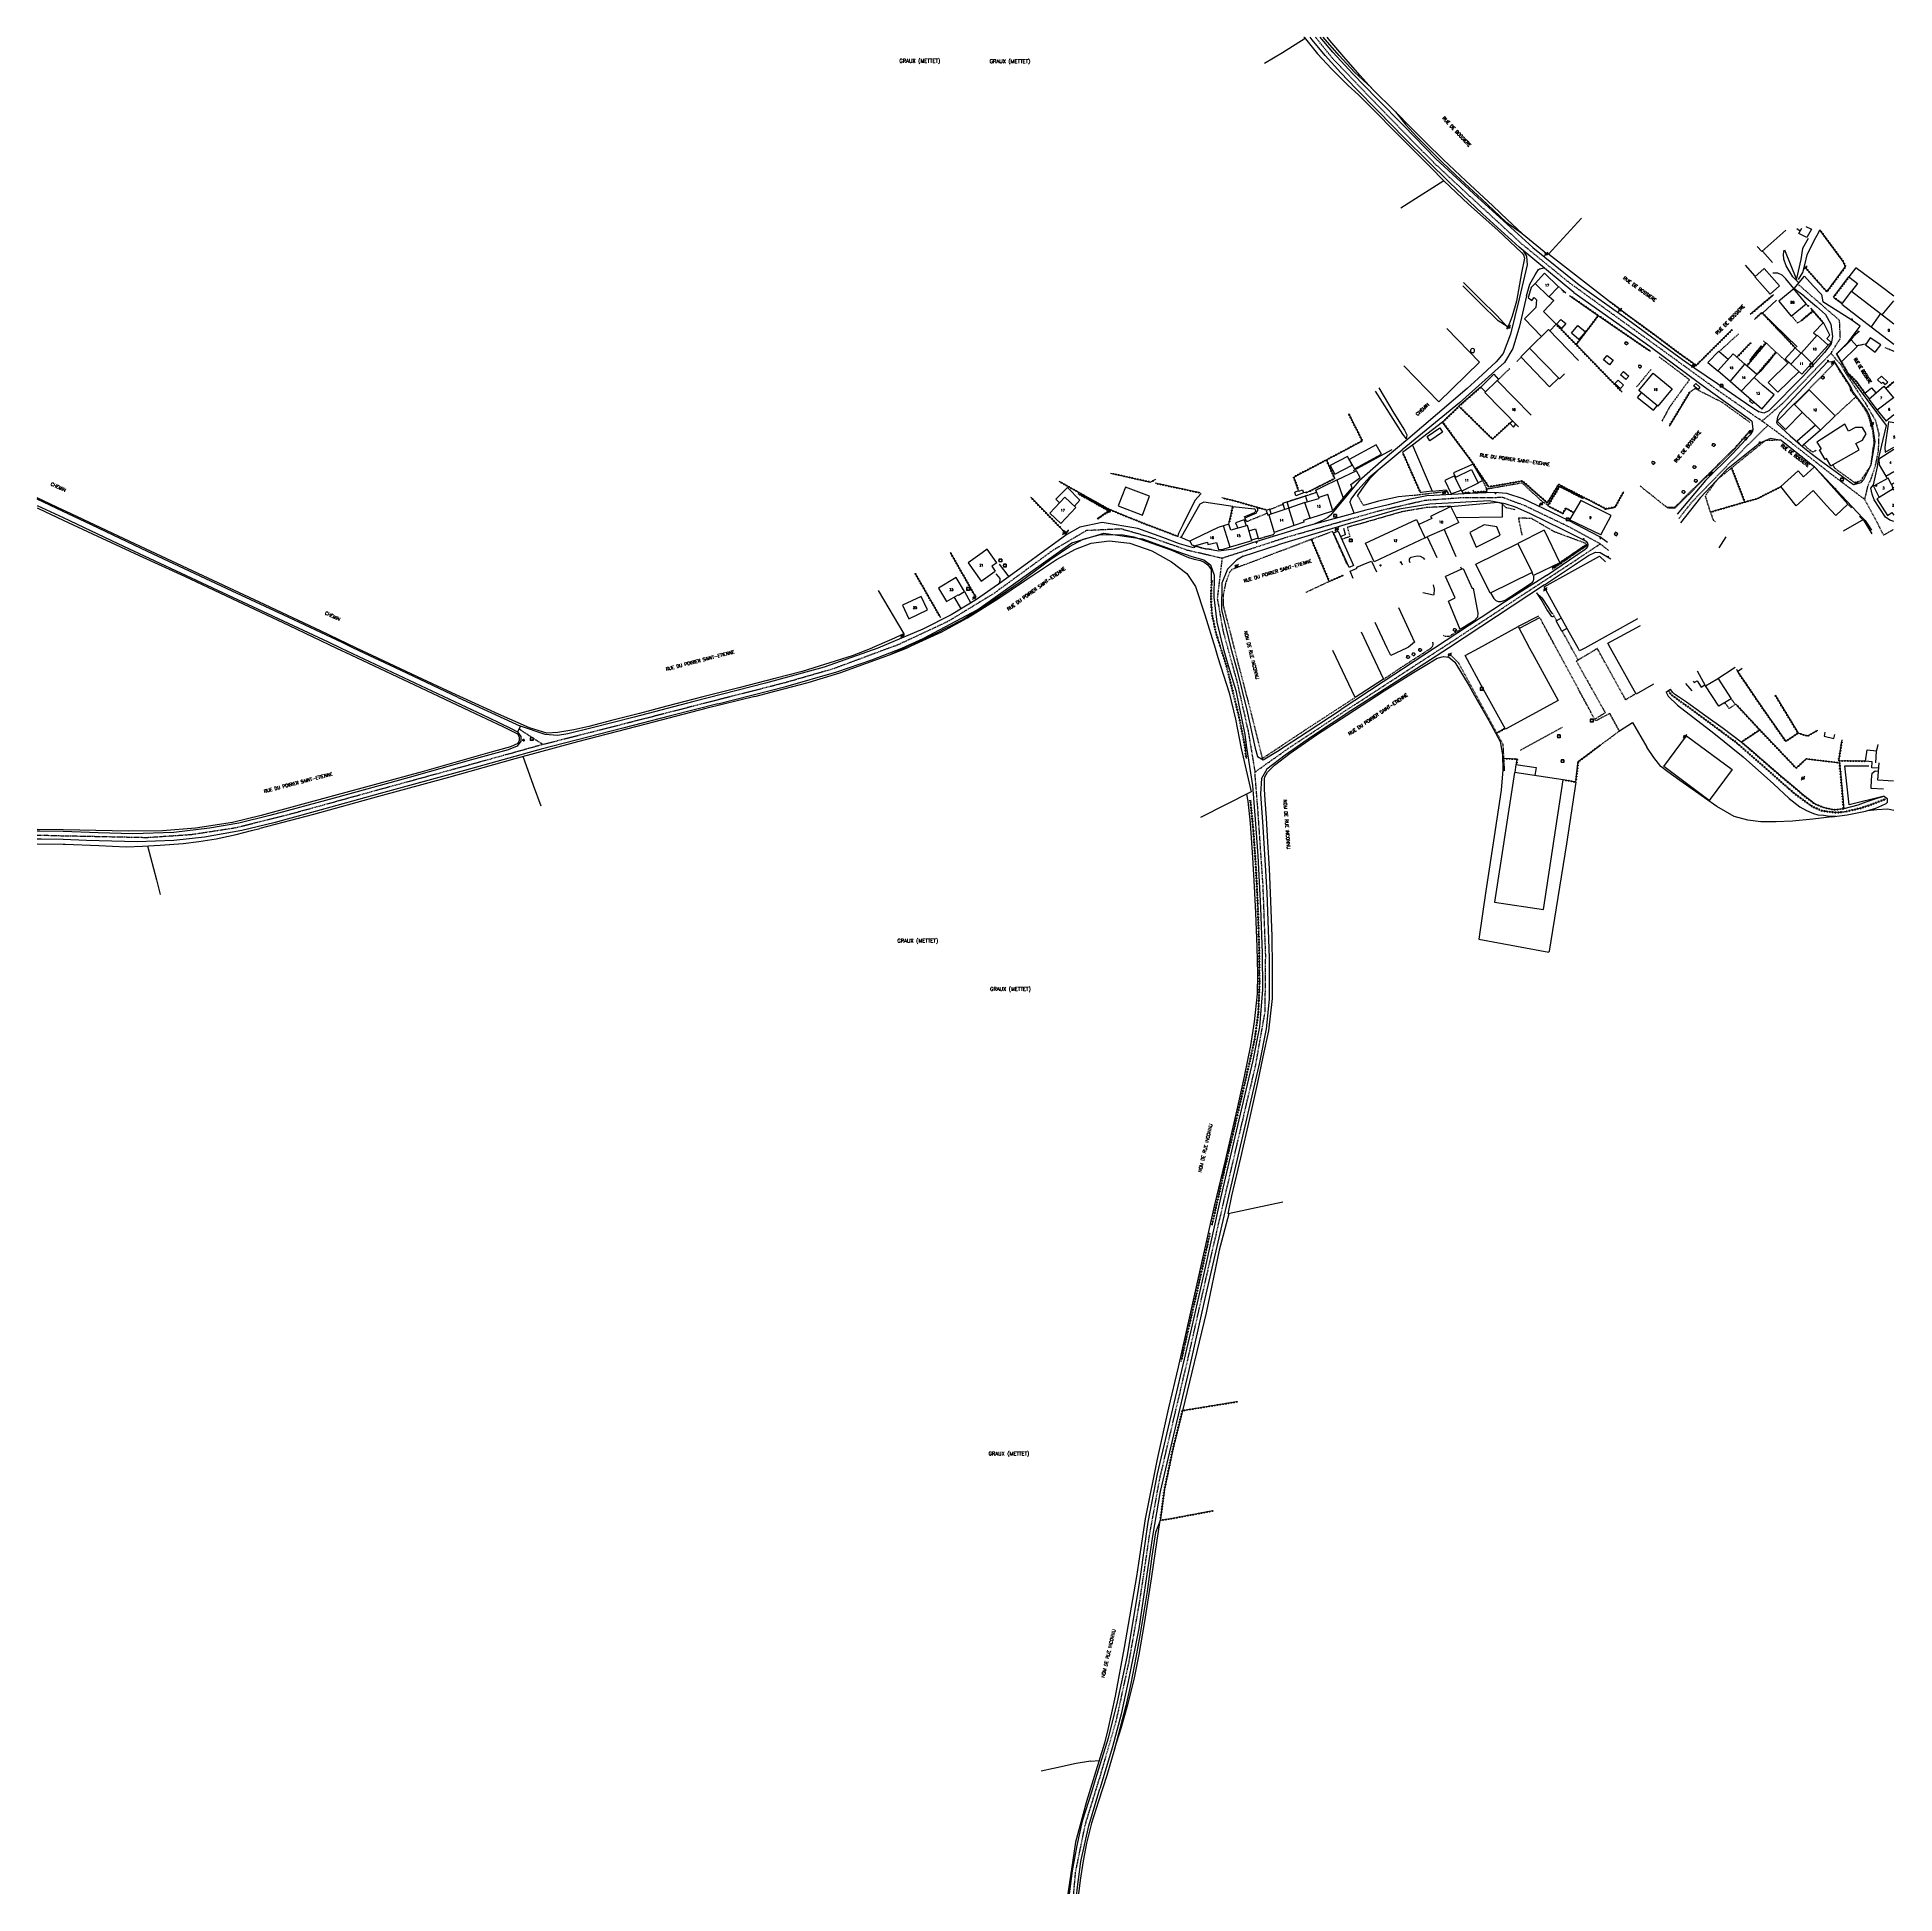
# Model space of a CAD drawing. Header units: millimetres. Extents: x 174000 to 175001, y 112000 to 113000.
import ezdxf
from ezdxf.enums import TextEntityAlignment as Align

# ---------------------------------------------------------------- set-up
doc = ezdxf.new("R2010")
doc.units = ezdxf.units.MM
doc.linetypes.add('DASHED', pattern=[0.75, 0.5, -0.25])
doc.layers.get('0').update_dxf_attribs({"linetype": 'CONTINUOUS'})
for name, color, linetype in [('W0001', 6, 'DASHED'), ('W0008', 7, 'CONTINUOUS'), ('W0017', 7, 'CONTINUOUS'), ('W0071', 7, 'CONTINUOUS'), ('W0101', 7, 'CONTINUOUS'), ('W0104', 1, 'CONTINUOUS'), ('W0105', 7, 'CONTINUOUS'), ('W0112', 1, 'DASHED'), ('W0120', 7, 'CONTINUOUS'), ('W0132', 7, 'CONTINUOUS'), ('W0211', 2, 'CONTINUOUS'), ('W0214', 2, 'CONTINUOUS'), ('W0220', 5, 'DASHED'), ('W0300', 7, 'CONTINUOUS'), ('W0303', 7, 'CONTINUOUS'), ('W0310', 3, 'CONTINUOUS'), ('W0322', 7, 'CONTINUOUS'), ('W0323', 7, 'CONTINUOUS'), ('W0330', 7, 'CONTINUOUS'), ('W0333', 7, 'CONTINUOUS'), ('W0401', 7, 'CONTINUOUS'), ('W0420', 7, 'CONTINUOUS'), ('W0439', 7, 'CONTINUOUS'), ('W0473', 7, 'CONTINUOUS'), ('W0853', 7, 'CONTINUOUS'), ('W0980', 7, 'CONTINUOUS'), ('W0989', 7, 'CONTINUOUS'), ('W0991', 7, 'CONTINUOUS'), ('W1102', 7, 'CONTINUOUS')]:
    doc.layers.add(name, color=color, linetype=linetype)
doc.styles.get("Standard").update_dxf_attribs({"font": 'romans.shx', "width": 0.85})

# ---------------------------------------------------------------- blocks, each defined once
blk = doc.blocks.new('T473')
for p, q in [((-0.166667, 0.166667), (0.166667, -0.166667)), ((-0.166667, -0.166667), (0.166667, 0.166667)), ((0.500001, 0.500001), (1.000002, 1.000002)), ((-1.000002, -1.000002), (-0.500001, -0.500001))]:
    blk.add_line(p, q)
blk.add_ellipse((0, 0), major_axis=(0.471405, 0.471405), ratio=1, start_param=5.4977871438, end_param=11.780972451)
blk = doc.blocks.new('T420')
for p, q in [((0.7, 0.7), (-0.8, 0.7)), ((-0.8, 0.7), (-0.8, -0.8)), ((0.7, 0.7), (0.7, -0.8)), ((0.7, -0.8), (-0.8, -0.8))]:
    blk.add_line(p, q)
blk.add_ellipse((0, 0), major_axis=(-0.53, 0.53), ratio=1, start_param=3.926991, end_param=10.210176)
blk = doc.blocks.new('T300')
for p, q in [((-0.8, 0.5), (-0.9, 0.3)), ((-0.9, 0.3), (-0.9, 0.2)), ((-0.9, 0.2), (-0.7, 0.1)), ((-0.7, 0.6), (-0.8, 0.5)), ((-0.8, -0.1), (-0.7, 0.1)), ((-0.6, 0.7), (-0.7, 0.6)), ((-0.7, 0.1), (-0.7, 0.1)), ((-0.5, 0.7), (-0.6, 0.7)), ((-0.3, 0.6), (-0.5, 0.7)), ((-0.3, 0.6), (-0.2, 0.7)), ((-0.2, 0.6), (-0.3, 0.6)), ((-0.2, 0.7), (-0.1, 0.8)), ((-0.1, 0.8), (0.1, 0.8)), ((0.1, 0.8), (0.2, 0.7)), ((0.2, 0.7), (0.3, 0.6)), ((0.3, 0.6), (0.4, 0.5)), ((0.5, 0.5), (0.3, 0.5)), ((0.4, 0.5), (0.4, 0.5)), ((0.6, 0.4), (0.5, 0.5)), ((0.6, 0.4), (0.7, 0.3)), ((0.7, 0.3), (0.7, 0.2)), ((0.7, 0.2), (0.7, 0.1)), ((0.7, 0.1), (0.7, -0.2)), ((-0.8, -0.2), (-0.8, -0.1)), ((-0.7, -0.3), (-0.8, -0.2)), ((-0.8, -0.2), (-0.8, -0.2)), ((-0.7, -0.4), (-0.7, -0.3)), ((-0.5, -0.5), (-0.7, -0.4)), ((-0.4, -0.5), (-0.5, -0.5)), ((-0.4, -0.5), (-0.3, -0.5)), ((-0.3, -0.5), (-0.3, -0.4)), ((-0.3, -0.6), (-0.3, -0.5)), ((-0.3, -0.5), (-0.3, -0.5)), ((-0.2, -0.7), (-0.3, -0.6)), ((-0.1, -0.8), (-0.2, -0.7)), ((0.1, -0.8), (-0.1, -0.8)), ((0.2, -0.7), (0.1, -0.8)), ((0.3, -0.5), (0.2, -0.5)), ((0.3, -0.6), (0.2, -0.7)), ((0.2, -0.7), (0.2, -0.7)), ((0.5, -0.4), (0.3, -0.5)), ((0.3, -0.5), (0.3, -0.6)), ((0.3, -0.5), (0.3, -0.5)), ((0.6, -0.3), (0.5, -0.4)), ((0.7, -0.2), (0.6, -0.3)), ((0.6, -0.3), (0.6, -0.3))]:
    blk.add_line(p, q)
blk = doc.blocks.new('T853')
for p, q in [((-0.75, 0), (0.75, 0)), ((0, 0.75), (0, -0.75))]:
    blk.add_line(p, q)
blk.add_ellipse((0, 0), major_axis=(-0.265, 0.265), ratio=1, start_param=3.9269908, end_param=10.2101761)
blk = doc.blocks.new('T401')
for p, q in [((-0.3, 0.3), (0, 0.3)), ((-0.3, -0.25), (-0.3, 0.3)), ((-0.3, 0.15), (0, 0.15)), ((-0.3, 0), (0, 0)), ((0, 0.3), (0, -0.25)), ((-0.3, -0.15), (0, -0.15)), ((-0.3, -0.25), (-0.3, -0.3)), ((-0.3, -0.3), (0, -0.3)), ((0, -0.3), (0, -0.25))]:
    blk.add_line(p, q)
blk = doc.blocks.new('t323o')
at = {"color": 0, "linetype": 'Continuous'}
for radius in [0.25, 0.15]:
    blk.add_circle((0, 0), radius, dxfattribs=at)
blk = doc.blocks.new('t322o')
at = {"color": 0, "linetype": 'Continuous'}
for radius in [0.25, 0.15]:
    blk.add_circle((0, 0), radius, dxfattribs=at)
blk = doc.blocks.new('t310o')
at = {"color": 0, "linetype": 'Continuous'}
for centre, start, end in [((-0.5, 0.4), 216.8699, 323.1304), ((0.5, -0.4), 36.8699, 143.1303)]:
    blk.add_arc(centre, 0.625, start, end, dxfattribs=at)
blk = doc.blocks.new('t220o')
at = {"color": 0, "linetype": 'Continuous'}
for p, q in [((-0.25, 0.25), (0.25, 0.25)), ((-0.25, -0.25), (0.25, -0.25))]:
    blk.add_line(p, q, dxfattribs=at)

msp = doc.modelspace()

# ---------------------------------------------------------------- linework, layer by layer
at = {"layer": 'W0001'}
for points in [[(174929, 112793.2), (174904.9, 112810), (174870.6, 112834.9), (174848, 112851.2), (174824.9, 112868), (174799.9, 112888.4), (174769.5, 112916.3), (174752, 112932.6), (174731, 112954.1), (174710.4, 112975.4), (174697.8, 112988.5), (174688.5, 113000)], [(174966.1, 112829.6), (174971.2, 112837.8), (174970.8, 112847.4), (174957.6, 112858.9), (174948.9, 112866.5)], [(174966.1, 112829.6), (174955.5, 112818.7), (174940, 112802.6), (174929, 112793.2)], [(174966.1, 112829.6), (174971.2, 112824), (174974.5, 112818.4), (174980.3, 112809.6), (174984.6, 112803), (174990.2, 112793.4), (174991.9, 112786.5), (174991.6, 112777.3), (174989.9, 112769), (174987.7, 112762.2), (174985.9, 112758.2), (174984.2, 112751.1)], [(174932.2, 112791), (174929, 112793.2)], [(174884.2, 112740.7), (174891.2, 112749.5), (174912.2, 112771.2), (174932.2, 112791)], [(174984.2, 112751.1), (174966.3, 112764.6), (174944.7, 112781.6), (174932.2, 112791)], [(174841.9, 112727.1), (174824.9, 112736.3), (174801.3, 112747.6), (174789.5, 112752), (174766.4, 112751.8), (174747.3, 112750.4), (174722, 112744.6), (174672.7, 112730.5), (174638.2, 112719.3)], [(174984.2, 112751.1), (174989.8, 112740.9), (174994.4, 112731.8)], [(174638.2, 112719.3), (174619.6, 112723.6), (174600.2, 112730.4), (174583.9, 112735.1), (174565.1, 112734.2), (174547.1, 112723.6), (174514.9, 112700.1), (174490.4, 112685.2), (174463.2, 112672.5), (174459, 112671)], [(174996, 112732.7), (175000, 112734.9)], [(174756.6, 112671), (174762.8, 112675), (174801.6, 112700.6), (174827, 112717.2), (174841.9, 112727.1)], [(174841.9, 112727.1), (174846.6, 112723.4)], [(174994.4, 112731.8), (174996, 112732.7)], [(174638.2, 112719.3), (174635.6, 112697.7), (174638.7, 112680), (174641.2, 112671)], [(174459, 112671), (174428.6, 112659.7), (174401.8, 112652), (174366.8, 112643.1), (174327.5, 112633), (174299.4, 112625.8), (174272.4, 112619)], [(174641.2, 112671), (174646.3, 112652.5), (174652.3, 112625.9), (174655.9, 112604.2)], [(174655.9, 112604.2), (174674, 112617), (174700.3, 112634.4), (174727.1, 112651.8), (174756.6, 112671)], [(174272.4, 112619), (174259.6, 112627.3)], [(174272.4, 112619), (174228.5, 112606.8), (174182.5, 112594.2), (174135.8, 112581.3), (174107, 112574.1), (174083, 112570.4), (174059.3, 112568.8), (174025.7, 112569.5), (174014, 112569.7)], [(174595.9, 112171), (174599.1, 112192.9), (174604.6, 112223.3), (174610.1, 112246.9), (174620.5, 112291), (174631.1, 112338.2), (174639.8, 112375.7), (174649.2, 112416.2), (174656.3, 112446.2), (174661.4, 112475.2), (174661.7, 112505.6), (174660.3, 112543), (174657.4, 112585.4), (174655.9, 112604.2)], [(174014, 112569.7), (174000, 112570.1)], [(174558.3, 112000), (174559.3, 112011.6), (174564.6, 112037.6), (174572.7, 112063.8), (174581.3, 112093.5), (174588.1, 112124.9), (174593.7, 112156.4), (174595.9, 112171)]]:
    msp.add_lwpolyline(points, dxfattribs=at)
at = {"layer": 'W0008'}
for points in [[(174748.8, 112933.3), (174736.5, 112945.6), (174722.3, 112960.1), (174710.2, 112972.4), (174702.1, 112980.8), (174693.7, 112990.2), (174686.7, 112998.5), (174685.6, 113000)], [(174753.4, 112934.5), (174736.1, 112952.3), (174721.5, 112967), (174708.7, 112980.3), (174697.9, 112992), (174691.1, 113000)], [(174748.8, 112933.3), (174760.7, 112921.7)], [(174753.4, 112934.5), (174775.9, 112913.6), (174805.6, 112886.7), (174830.6, 112866.6), (174854.8, 112849.3), (174886.1, 112826.4)], [(174827.6, 112862.5), (174798.2, 112886.8), (174778.5, 112904.8), (174760.7, 112921.7)], [(174951.8, 112860.5), (174946.2, 112864.7)], [(174946.3, 112864.6), (174951.9, 112871.2)], [(174951.9, 112871.2), (174956.5, 112866.1), (174961, 112861.4), (174961.7, 112857.5)], [(174827.6, 112862.5), (174850.9, 112846.2), (174868.7, 112833.4), (174895.4, 112813.6), (174902.6, 112808.4), (174922.3, 112794.2), (174922.7, 112793.9), (174923.1, 112793.5), (174923.5, 112793.1), (174923.8, 112790.5), (174924, 112788.5), (174923.8, 112787.8), (174922.6, 112785.8), (174913.2, 112775.6), (174898.5, 112761.2), (174883.3, 112743)], [(174951.8, 112860.5), (174958.4, 112855), (174963.2, 112850.7)], [(175000, 112739.2), (174997.8, 112739.8), (174995.5, 112741.4), (174989.5, 112750.8), (174988.3, 112753.9), (174987.6, 112757), (174989, 112758.9), (174991.2, 112768.5), (174991.8, 112772.7), (174996.1, 112790.8), (174975.3, 112818.9), (174969.2, 112829.5), (174975.5, 112835.8), (174981.8, 112844.4), (174976.9, 112848), (174961.7, 112857.5)], [(174963.2, 112850.7), (174966, 112845.4), (174967, 112838.8), (174966.3, 112834.9), (174962.7, 112830.1), (174951.2, 112817.5), (174932.7, 112798.8), (174930, 112797.4), (174927.5, 112798.2)], [(174886.1, 112826.4), (174892.8, 112821.7), (174905, 112813.5), (174917.2, 112805.1), (174924, 112800.3), (174927.5, 112798.2)], [(174987.8, 112769.6), (174989.9, 112782), (174988.6, 112791.3), (174986.8, 112796.6), (174985.3, 112799.3), (174978, 112809.2), (174976.9, 112811.7), (174968.2, 112824.9), (174964.2, 112825.2), (174938.4, 112797.5), (174937.3, 112795.3), (174936.8, 112792.5)], [(174939.5, 112782.8), (174933.6, 112783.8), (174927.9, 112781.3), (174909.9, 112766.9)], [(174936.8, 112792.5), (174937.1, 112791.8), (174944.1, 112785.3), (174951, 112779.4), (174955.4, 112775.8), (174960.6, 112771.9), (174978.3, 112759.1), (174982.5, 112760.1), (174983.9, 112761.7), (174987.8, 112769.7)], [(174939.5, 112782.8), (174954.4, 112771), (174957.3, 112768.5), (174960.6, 112765.1), (174983.3, 112741), (174984.6, 112739.6), (174986, 112737.6), (174988, 112734.5)], [(174909.9, 112766.9), (174895.9, 112752), (174885.1, 112738.4)], [(174845.8, 112727.8), (174841.6, 112730.9), (174824.8, 112739.7), (174811.4, 112746.1), (174800.3, 112751.3), (174791.6, 112754.2), (174784.7, 112754.8), (174771.9, 112754.3), (174752.2, 112753.2), (174748.5, 112752.9), (174738.6, 112750.9), (174727.6, 112748.2)], [(174727.6, 112748.2), (174715.6, 112745.3), (174683.8, 112736.6), (174654.6, 112727.6), (174644.4, 112724.3), (174636.5, 112723.1), (174627.2, 112724.8), (174623.2, 112726)], [(174766.5, 112749.4), (174750.1, 112748.4), (174733.6, 112745.8), (174704.3, 112737.4), (174668.4, 112726.5)], [(174833.8, 112724.3), (174834.6, 112725), (174835.2, 112725.7), (174835.3, 112726.6), (174835.2, 112727.4), (174834.5, 112728.3), (174821.6, 112734.9), (174804, 112743.4), (174796.3, 112746.9), (174790.7, 112748.7), (174782, 112750.3), (174766.5, 112749.4)], [(174622.8, 112724.9), (174615.2, 112727.1), (174606.3, 112730.6), (174592.8, 112735.4), (174573.6, 112738.6), (174561.6, 112736), (174554.5, 112732.2), (174519.6, 112706.6), (174505.9, 112697.1), (174492.2, 112688.9), (174477.1, 112681.2), (174457.4, 112672.8), (174452.8, 112671)], [(174465.7, 112671), (174477.2, 112676.1), (174506.6, 112691.8), (174548.9, 112721.8), (174557.3, 112727.7), (174574.5, 112732.8), (174595.4, 112729.8), (174614.2, 112722.9), (174622, 112720.3), (174628.3, 112718.5), (174631.9, 112715.8), (174634, 112710.3), (174633.7, 112698.3), (174635.4, 112684.9), (174638.8, 112671)], [(174623.2, 112726), (174622.8, 112724.9)], [(174649.6, 112720.5), (174668.4, 112726.5)], [(174813, 112710), (174833.8, 112724.3)], [(174649.6, 112720.5), (174646, 112718.3), (174641.2, 112713.5), (174638, 112706), (174637.9, 112691.7), (174642.9, 112671)], [(174811.9, 112705.1), (174835.5, 112720.8)], [(174835.5, 112720.8), (174839.3, 112722.6), (174841.9, 112722.5), (174847.5, 112719)], [(174811.9, 112705.1), (174760.2, 112671)], [(174813, 112710), (174797.7, 112700.3), (174790.3, 112695.6)], [(174790.3, 112695.6), (174752.7, 112671)], [(174452.8, 112671), (174423.9, 112660.6), (174392.2, 112652), (174353.6, 112642.1)], [(174366.6, 112640.9), (174403.2, 112650.3), (174430.7, 112658.2), (174449.6, 112664.6), (174465.7, 112671)], [(174638.8, 112671), (174640.9, 112663.4), (174645.7, 112648.2), (174650.4, 112624.4), (174651.4, 112617.4), (174654.6, 112597), (174656.1, 112578.7)], [(174642.9, 112671), (174646.4, 112658.7), (174651.6, 112637.6), (174656, 112617)], [(174760.2, 112671), (174747.4, 112662.7), (174707.5, 112637.2), (174686.3, 112623.2)], [(174752.7, 112671), (174724.9, 112652.7), (174702.3, 112637.9)], [(174366.6, 112640.9), (174341.1, 112634.4), (174315.5, 112627.8), (174271.4, 112616.5), (174230.1, 112605.1), (174184.7, 112592.6), (174149.7, 112582.9), (174127.4, 112576.8), (174110.2, 112572.7), (174090.2, 112569.2), (174073.6, 112567.4), (174053.8, 112566.6), (174026.5, 112567.3), (174014, 112567.8)], [(174353.6, 112642.1), (174321.5, 112633.8), (174298.9, 112628), (174285.8, 112624.7), (174280.3, 112623.8), (174273.6, 112624.4), (174260.3, 112628.9)], [(174668, 112615.4), (174684, 112625.9), (174702.3, 112637.9)], [(174258.7, 112625.8), (174260.5, 112623.4), (174260.6, 112620.9), (174258.6, 112618.2), (174253.7, 112616.1), (174234, 112610.7), (174200.3, 112601.3), (174160, 112590.2), (174125.4, 112580.7), (174108.6, 112576.7), (174092.8, 112573.9), (174073.7, 112571.6), (174051.5, 112570.9), (174032.9, 112571.4), (174014, 112572.1)], [(174260.3, 112628.9), (174258.7, 112625.8)], [(174686.3, 112623.2), (174672.2, 112613.3), (174662.3, 112605.7), (174659.5, 112600.8), (174658.9, 112592.4), (174660.2, 112574.6), (174662.3, 112539.1), (174663.6, 112504.2), (174663.6, 112481.9), (174662, 112465.9), (174658.4, 112447.7), (174650.4, 112413.5), (174638.6, 112362.7), (174629, 112320.6), (174620.1, 112281.3), (174611.3, 112244.1), (174604.8, 112216.7), (174600.7, 112192.7), (174597.5, 112171)], [(174656, 112617), (174657.3, 112612.5)], [(174660.3, 112610.8), (174668, 112615.4)], [(174657.3, 112612.5), (174660.3, 112610.8)], [(174656.1, 112578.7), (174657.5, 112559), (174658.9, 112531.1), (174659.8, 112506.7), (174660, 112487), (174658.4, 112466.9), (174654.8, 112448.9), (174645.8, 112410.7), (174637.3, 112374.6), (174628.4, 112334.1), (174621.2, 112302.5), (174613, 112267.3), (174603.2, 112226.2), (174598.3, 112200.1), (174594, 112171)], [(174014, 112572.1), (174001.4, 112572.3), (174000, 112572.3)], [(174014, 112567.8), (174002.1, 112568.1), (174000, 112568)], [(174594, 112171), (174592.6, 112161.8), (174586.9, 112127.4), (174581.7, 112103.4), (174576.9, 112083.9), (174569.8, 112061.4)], [(174597.5, 112171), (174593.3, 112142.9), (174587.8, 112115.2), (174583.9, 112096.8), (174579.1, 112079.1), (174572.4, 112056.5)], [(174569.8, 112061.4), (174567.8, 112054.8), (174562.9, 112039.1), (174559.9, 112026), (174557.4, 112012.4), (174555.9, 112000)], [(174559.9, 112000), (174560.1, 112002.1), (174562.2, 112017.5), (174566.5, 112036.7), (174572.4, 112056.5)]]:
    msp.add_lwpolyline(points, dxfattribs=at)
at = {"layer": 'W0017'}
for points in [[(174948.5, 112868.1), (174945.7, 112870.9), (174942, 112876.9), (174940.8, 112880.4), (174940.5, 112883.2), (174941, 112885.3)], [(174946.2, 112864.7), (174941.8, 112869.9), (174939.8, 112871.8), (174937.6, 112872.8), (174934.9, 112872.8)], [(174518.2, 112716.2), (174523.4, 112709.3)], [(174518.1, 112705.5), (174518.7, 112707.3), (174518.6, 112708.4), (174517.7, 112709.5), (174516.5, 112711)], [(174493.8, 112698.5), (174497.6, 112691.9)], [(174499.5, 112701.4), (174502.9, 112695.1)], [(174887.8, 112651.9), (174891.2, 112648)]]:
    msp.add_lwpolyline(points, dxfattribs=at)
at = {"layer": 'W0071'}
for points in [[(174800.6, 112884.8), (174802.1, 112882), (174802.5, 112877.4), (174798.3, 112859), (174793.5, 112840), (174789.6, 112829.7), (174785.9, 112825.2), (174776.2, 112816.2), (174770.2, 112810.8)], [(174802.2, 112860.7), (174804, 112867), (174806.9, 112872), (174808.7, 112874.9), (174809.1, 112875.2), (174809.6, 112875.3), (174810.1, 112875.4), (174811.5, 112875.8)], [(174802.2, 112860.7), (174798.4, 112844.3), (174794.8, 112832.3), (174790.3, 112824.8), (174766, 112803), (174735.2, 112777.7)], [(174770.2, 112810.8), (174738.2, 112783.5), (174723.9, 112771.5), (174711.9, 112760.8), (174696.6, 112742.5), (174695.1, 112741.3), (174692.6, 112739.8), (174688.1, 112737.9)], [(174709.4, 112743.7), (174707.2, 112749.3), (174707.2, 112749.8), (174707.8, 112751.2), (174711.4, 112756), (174718, 112763.4), (174735.2, 112777.7)], [(174014, 112744.5), (174000, 112751.1)], [(174000, 112747.8), (174014, 112741.2)], [(174170.4, 112671), (174164.2, 112673.9), (174132.9, 112688.7), (174105, 112701.6), (174059.5, 112723), (174025.8, 112738.9), (174014, 112744.5)], [(174014, 112741.2), (174043.5, 112727.3), (174097.1, 112702.1), (174156.7, 112674.3), (174163.7, 112671)], [(174163.7, 112671), (174194.2, 112656.6), (174243.1, 112633.6), (174254.9, 112627.9)], [(174226.8, 112644.3), (174196.1, 112658.8), (174170.4, 112671)], [(174226.8, 112644.3), (174260.3, 112628.9)], [(174254.9, 112627.9), (174258.7, 112625.8)]]:
    msp.add_lwpolyline(points, dxfattribs=at)
at = {"layer": 'W0101'}
for points in [[(174941.8, 112896.1), (174928.9, 112884.5), (174926.4, 112887.3)], [(174811.9, 112872.8), (174806.9, 112867.3), (174814.2, 112860.1), (174819.4, 112865.5)], [(174819.4, 112865.5), (174811.9, 112872.8)], [(174992.9, 112851.1), (174987.8, 112843.9)], [(174987.8, 112843.9), (175000, 112834.6)], [(174992.9, 112851.1), (175000, 112845.6)], [(174964.6, 112834.1), (174958.7, 112839.5), (174950.3, 112830)], [(174964.6, 112834.1), (174955.9, 112824.4)], [(174919.8, 112823.8), (174913.4, 112829.4), (174905.2, 112820.2)], [(174924.7, 112816.7), (174926.3, 112818.3), (174919.8, 112823.8)], [(174950.2, 112830), (174944.6, 112823.9), (174950.4, 112818.4)], [(174955.9, 112824.4), (174950.4, 112818.4)], [(174797.8, 112790.1), (174779.8, 112808.7), (174786.4, 112815.1), (174804.6, 112796.4)], [(174911.8, 112814.5), (174905.2, 112820.2)], [(174917.8, 112809.3), (174911.8, 112814.5)], [(174929, 112799.6), (174935.5, 112807.3), (174929.4, 112812.4), (174924.7, 112816.7), (174924.7, 112816.7)], [(174929, 112799.6), (174917.8, 112809.3)], [(174986.5, 112805.1), (174994.7, 112812), (174999.8, 112805.8)], [(174986.5, 112805.1), (174991.1, 112799.1)], [(174999.8, 112805.8), (175000, 112805.5)], [(174991.1, 112799.1), (174995.8, 112793.1)], [(175000, 112796.6), (174995.8, 112793.1)], [(174966, 112769.2), (174981.4, 112777.8), (174979.5, 112781.1), (174983.1, 112782.9), (174985.1, 112786.3), (174983.2, 112789.8), (174979.3, 112789.8), (174975.6, 112787.7), (174973.7, 112791.5), (174958.6, 112781.8)], [(174997.2, 112792.8), (174995.1, 112779.2), (174995.3, 112776.4)], [(175000, 112792.3), (174997.2, 112792.8)], [(174958.6, 112781.8), (174960.8, 112778.2)], [(174963.8, 112773), (174963.1, 112772.6), (174960, 112777.8), (174960.8, 112778.2)], [(174966, 112769.2), (174963.8, 112773)], [(175000, 112777.9), (174991.9, 112772.7)], [(174995.3, 112776.4), (175000, 112779.1)], [(174763.7, 112762.9), (174772.6, 112767.1), (174776.1, 112759.7)], [(174776.1, 112759.7), (174767.3, 112755.5), (174763.7, 112762.9)], [(174991.9, 112772.7), (174992.2, 112769.7), (174995.7, 112763.6)], [(174995.7, 112763.6), (175000, 112766.1)], [(174697.8, 112744.9), (174695.2, 112753.6), (174690.3, 112752), (174690.4, 112751.5)], [(174998.9, 112759.1), (174998.7, 112759.1), (174996.9, 112762.4), (174989, 112758.1)], [(174989, 112758.1), (174992.1, 112752.1)], [(174999.6, 112756.7), (174998.9, 112759.1)], [(175000, 112756.1), (174999.6, 112756.5), (174999.6, 112756.5), (174999.6, 112756.7)], [(174677, 112737), (174674.1, 112746.3), (174663.3, 112742.8), (174666.2, 112733.3)], [(174685.7, 112740.9), (174682.7, 112749.3), (174690.4, 112751.5)], [(174685.7, 112740.9), (174697.8, 112744.9)], [(174765.7, 112738.6), (174761.4, 112747.3), (174750.5, 112741.9), (174751.2, 112740.8), (174744.1, 112737.6)], [(174842.2, 112731.9), (174847.8, 112742.4), (174831.5, 112750.4), (174825.4, 112740.1)], [(174992.1, 112752.1), (174990.9, 112751.3), (174996.6, 112742.3), (174998.9, 112743.9), (174998.9, 112743.9), (175000, 112742.5)], [(174639, 112736.8), (174636.1, 112735.9), (174623, 112729.7), (174620.9, 112728.6), (174621.9, 112726.6), (174623.4, 112726), (174630.3, 112728), (174630.6, 112726.7), (174635.2, 112727.8)], [(174643, 112734.5), (174641.9, 112737.7), (174639, 112736.8)], [(174654.2, 112728.7), (174651.9, 112737), (174643, 112734.5)], [(174677, 112737), (174666.2, 112733.3)], [(174747.5, 112730.3), (174720.2, 112717.4), (174715.5, 112727.4), (174742.9, 112740.2), (174744.1, 112737.6)], [(174757.8, 112734.8), (174748.7, 112730.8)], [(174765.7, 112738.6), (174757.8, 112734.8)], [(174842.2, 112731.9), (174825.4, 112740.1)], [(174511.7, 112724.3), (174509, 112722.3)], [(174516.8, 112716.9), (174511.7, 112724.3)], [(174635.2, 112727.8), (174636.2, 112724.1)], [(174642.5, 112725.3), (174638, 112723.9), (174636.2, 112724.1)], [(174654.2, 112728.7), (174642.5, 112725.3)], [(174747.5, 112730.3), (174748.7, 112730.8)], [(174509, 112722.3), (174501.4, 112716.9)], [(174501.4, 112716.9), (174508.4, 112707), (174516, 112712.4)], [(174516.8, 112716.9), (174514.2, 112715.1)], [(174514.2, 112715.1), (174516, 112712.4)], [(174898.6, 112650.7), (174894.2, 112658.5)], [(174898.6, 112650.7), (174904.7, 112654.3)], [(174904.7, 112654.3), (174914.6, 112660.6)], [(174915.2, 112659.6), (174915.9, 112658.4), (174918.3, 112660.1)], [(174990.4, 112609.2), (174990.3, 112609.2), (174990.6, 112615.4), (174991.4, 112618.1), (174991.5, 112619.1)], [(174999.8, 112599.2), (174991.4, 112599.8), (174992.2, 112609.2)]]:
    msp.add_lwpolyline(points, dxfattribs=at)
for points in [[(174938.1, 112857.8), (174944.8, 112849.7), (174952.8, 112856.4), (174946.1, 112864.4), (174938.1, 112857.8)], [(174872.9, 112801.2), (174862.6, 112809.7), (174870.3, 112819.1), (174880.6, 112810.6)], [(174960.6, 112788.3), (174946.6, 112802.2), (174954.4, 112810), (174968.4, 112796.1)], [(174582.3, 112747.5), (174595.3, 112742.6), (174599.1, 112752.8), (174586.1, 112757.7), (174582.3, 112747.5)], [(174551.3, 112738), (174559.5, 112746.6), (174553.6, 112752.3), (174545.4, 112743.6), (174551.3, 112738)], [(174499.5, 112701.4), (174494.9, 112708.9), (174485.5, 112703.3), (174489.8, 112696), (174496, 112699.7), (174496.2, 112699.5)], [(174469.5, 112686.7), (174479.5, 112691.5), (174476.1, 112698.7), (174466, 112694), (174469.5, 112686.7)]]:
    msp.add_lwpolyline(points, close=True, dxfattribs=at)
at = {"layer": 'W0104'}
for points in [[(174949.6, 112895.5), (174947.7, 112896.8)], [(174953.1, 112892.1), (174948.9, 112894.3), (174950.4, 112897.1)], [(174952.7, 112898.1), (174955.6, 112896.6), (174953.1, 112892.1)], [(175000, 112860.5), (174992.6, 112866.1), (174979.5, 112875.7), (174975.8, 112870.9), (174980.5, 112867.3), (174977.2, 112863.2)], [(174806.9, 112867.3), (174804.7, 112865.1), (174803.7, 112862.1), (174803.7, 112862.1), (174803, 112859.8), (174805.1, 112858.1), (174806.3, 112859.8), (174807.5, 112858.5), (174807.2, 112854.4), (174801.1, 112848.3)], [(174972, 112856.1), (174977.2, 112863.2), (174992.9, 112851.1)], [(174814.4, 112860.3), (174816.9, 112858.1), (174811.4, 112852.2), (174818.1, 112845.4)], [(174972, 112856.1), (174987.8, 112843.9)], [(174993.7, 112850.5), (175000, 112857.9)], [(174759.2, 112843), (174776.8, 112824.9), (174754.9, 112803.6)], [(174801.1, 112848.3), (174810.3, 112838.8)], [(174818.1, 112845.4), (174814.7, 112841.8)], [(174964.6, 112834.1), (174966.2, 112835.6), (174964, 112837.7), (174965.6, 112839.5), (174962.1, 112846.3), (174956.8, 112840.8), (174958.6, 112839.3)], [(174822.7, 112818.7), (174819.9, 112815.9), (174803.8, 112832.5), (174814.1, 112842.5)], [(174814.1, 112842.5), (174830.2, 112825.9), (174830.1, 112825.9)], [(174754.9, 112803.6), (174736.1, 112822.9)], [(174803.8, 112832.5), (174799.1, 112827.9), (174814.5, 112811.7), (174819.4, 112816.4)], [(174905.8, 112830.9), (174899.9, 112824.8), (174905.2, 112820.2)], [(174905.8, 112830.9), (174910.8, 112826.5)], [(174943.5, 112824.9), (174932.3, 112814)], [(174946.9, 112832.7), (174941.4, 112826.7), (174944.6, 112823.9)], [(174946.9, 112832.7), (174950, 112829.8)], [(174950.3, 112830), (174950.2, 112830)], [(174777.5, 112811.5), (174784.5, 112818.4)], [(174784.5, 112818.4), (174787.1, 112815.7), (174786.5, 112815)], [(174948.9, 112819.8), (174937.6, 112808.8), (174932.3, 112814)], [(174777.5, 112811.5), (174780, 112809)], [(174862, 112806), (174864.1, 112808.5)], [(174862, 112806), (174870.5, 112799.1), (174872.5, 112801.5)], [(174986.8, 112805.4), (174984.4, 112808.3), (174987.9, 112811.1), (174990.4, 112808.4)], [(174793.2, 112792.1), (174794.6, 112793.4)], [(174937.2, 112793.2), (174946.6, 112802.6), (174946.8, 112802.4)], [(174937.2, 112793.2), (174941.7, 112788.7), (174950.8, 112798)], [(174793.2, 112792.1), (174795.2, 112790), (174796.5, 112791.5)], [(174957.8, 112791), (174947.9, 112782.4), (174950.5, 112779.7), (174951.2, 112780.2)], [(174960.6, 112788.3), (174951.2, 112780.2)], [(174703.5, 112751.7), (174708.2, 112757.3), (174707.5, 112759), (174712.6, 112762.9), (174710.6, 112766.5), (174700.1, 112761.4)], [(174763.7, 112762.9), (174763.3, 112763.8), (174758.1, 112761.2), (174761.6, 112754), (174767, 112756)], [(174776, 112760), (174778.5, 112761.3), (174777.4, 112763.4), (174775.5, 112766.8), (174773.4, 112770.1), (174762.9, 112765.3), (174764, 112763.1)], [(174995.7, 112763.6), (174996.5, 112762.1)], [(174561.6, 112750.6), (174554.9, 112757.4), (174548.6, 112751.1), (174550.6, 112749.2)], [(174690.3, 112752), (174688.7, 112756.1), (174693.3, 112758.4), (174700, 112761.6), (174703.5, 112751.7), (174697.8, 112745)], [(175000, 112759.7), (174998.9, 112759.1)], [(174561.6, 112750.6), (174558.7, 112747.4)], [(174664.7, 112743.2), (174663.9, 112745.8), (174661.9, 112745.1), (174662.8, 112742.5), (174663.3, 112742.7)], [(174672, 112745.6), (174670.9, 112749), (174673.1, 112749.8), (174674.2, 112746.4)], [(174683.1, 112752.7), (174673.2, 112749.6)], [(174682.7, 112749.3), (174674.1, 112746.3)], [(174683.1, 112752.7), (174684.1, 112749.7)], [(174761.4, 112747.3), (174786.8, 112749.6), (174789, 112748.8), (174789.1, 112741.5)], [(174650.1, 112740.1), (174645.5, 112738.5), (174646.6, 112735.5)], [(174650.1, 112740.1), (174651.2, 112736.8)], [(174652.7, 112734.1), (174656.2, 112735.1), (174657.6, 112730.1), (174654, 112729.1)], [(174685.7, 112740.9), (174682, 112739.6), (174682.3, 112738.7), (174677, 112737)], [(174757.8, 112734.8), (174764.1, 112720.2)], [(174789.1, 112741.5), (174764.5, 112741.1)], [(174811.6, 112734.5), (174797.5, 112727.3)], [(174811.6, 112734.5), (174820.2, 112716.9), (174806, 112710)], [(174988.3, 112732.5), (174983.6, 112740.2), (174972.8, 112734)], [(174748.7, 112730.8), (174753.8, 112719.7)], [(174909.5, 112730.9), (174905.7, 112724.9)], [(174708.8, 112708.4), (174707.2, 112712.3), (174711, 112714), (174710.8, 112714.5), (174716.4, 112716.9), (174718.6, 112717.8), (174721.3, 112712.1)], [(174766.6, 112714.7), (174767.2, 112713.4), (174758.6, 112709.5)], [(174767.2, 112713.4), (174768, 112713.8), (174772.9, 112703)], [(174825.4, 112679.1), (174811.7, 112703.9), (174841.5, 112720.5), (174844.8, 112717.5)], [(174760.1, 112696.3), (174763.7, 112698.1), (174758.6, 112709.5)], [(174773.4, 112703.2), (174776, 112689.7), (174775.8, 112687.6), (174774, 112685.6), (174766.5, 112681), (174760.1, 112696.3)], [(174772.9, 112703), (174773.4, 112703.2)], [(174806, 112710), (174805.1, 112711.7)], [(174733.3, 112692.9), (174741.9, 112674.2), (174738.7, 112671.5), (174737.6, 112671)], [(174727.2, 112671), (174720.7, 112684.7)], [(174821.2, 112680), (174818.1, 112685.6), (174821, 112687.2)], [(174861.9, 112686.7), (174833.6, 112671)], [(174847.4, 112671), (174845.9, 112673.6), (174863.6, 112683.1)], [(174713.1, 112679.8), (174717.3, 112671)], [(174776.5, 112671), (174797.6, 112682.5)], [(174797.6, 112682.5), (174803.8, 112671)], [(174821.2, 112680), (174824.1, 112681.6)], [(174830, 112671), (174825.4, 112679.1)], [(174717.3, 112671), (174725.2, 112654.2), (174709.8, 112644.3), (174697.8, 112669.7)], [(174737.6, 112671), (174729.1, 112667), (174727.2, 112671)], [(174779, 112648.7), (174769.1, 112666.9), (174776.5, 112671)], [(174806.3, 112666.5), (174819.2, 112642.8), (174790.8, 112627.2), (174779, 112648.7)], [(174803.8, 112671), (174806.3, 112666.5)], [(174833.6, 112671), (174830.8, 112669.4), (174830, 112671)], [(174870.5, 112651.5), (174861.3, 112646.2), (174847.4, 112671)], [(174891.9, 112653.2), (174892.4, 112652.4), (174894.1, 112653.4), (174896.3, 112649.9), (174898.3, 112651.1)], [(174905.3, 112654.7), (174912.4, 112643.7), (174905.7, 112639.6), (174898.6, 112650.7)], [(174962.8, 112625.7), (174962.4, 112623.6), (174967.7, 112622.3), (174968.3, 112624.4)], [(174991.9, 112606.3), (174988.2, 112606.5), (174988.3, 112609.7), (174984.7, 112610), (174985.6, 112616.1), (174990.7, 112615.7)], [(174796.5, 112608.3), (174795.8, 112604)], [(174796.5, 112608.3), (174807.4, 112606.7), (174806.7, 112602.4)], [(174994.5, 112594.9), (174987.8, 112595.4), (174988, 112600.1), (174988.3, 112603.6), (174989.9, 112604.9), (174991.8, 112604.7)]]:
    msp.add_lwpolyline(points, dxfattribs=at)
for points in [[(174933.4, 112861.5), (174925.1, 112870.9), (174930.2, 112875.4), (174938.5, 112866)], [(174818.4, 112845.4), (174820.7, 112848), (174823.3, 112845.7), (174821, 112843.1)], [(174829.9, 112844.7), (174833.9, 112841.2), (174830.4, 112837.2), (174826.4, 112840.6)], [(174980.2, 112833.4), (174971.9, 112825.2), (174969.3, 112829.5), (174977.1, 112836.9)], [(174993, 112834.2), (174987.3, 112838), (174984.8, 112834.3), (174990, 112830.3)], [(174772.1, 112831.8), (174772, 112831.5), (174772, 112830.9), (174772.4, 112830.2), (174773.2, 112830.1), (174773.8, 112830.2), (174774.2, 112830.9), (174774.2, 112831.7), (174773.8, 112832.2), (174773.2, 112832.3), (174772.6, 112832.2)], [(174846.9, 112823.6), (174843.7, 112826.2), (174845.6, 112828.6), (174848.8, 112826)], [(174852.8, 112810.8), (174849.8, 112813.4), (174851.5, 112815.3), (174854.4, 112812.6)], [(174855.6, 112815.6), (174852.8, 112818.1), (174854.4, 112819.9), (174857.2, 112817.4)], [(174996.7, 112814.1), (174993.3, 112817.5), (174991.2, 112815.5), (174993.3, 112813.5), (174994.1, 112814.1), (174995.2, 112813)], [(174757, 112787.3), (174750.1, 112782.6), (174748.6, 112784.9), (174755.5, 112789.5)], [(174699, 112764.6), (174708.3, 112769.5), (174705.8, 112774.2), (174696.5, 112769.3), (174699, 112764.6)], [(174721.2, 112780.4), (174706.7, 112772.6), (174709.5, 112767.5), (174724, 112775.4)], [(174968.8, 112742.4), (174963.8, 112747.8), (174956.6, 112755.9), (174947.4, 112747.6), (174939.1, 112758), (174948.4, 112766.4), (174951.3, 112763.2), (174957.2, 112768.6), (174975.2, 112748.5)], [(174682.1, 112754.5), (174678, 112752.9), (174677.3, 112754.9), (174679.4, 112755.8), (174679.6, 112755.4), (174681.5, 112756.2)], [(174700.7, 112733.9), (174709, 112715.4), (174706.7, 112714.4), (174698.3, 112733.1)], [(174805.2, 112711.7), (174782.6, 112700.6), (174774.9, 112716.1), (174797.5, 112727.3), (174805.2, 112711.7)], [(174888.4, 112623.7), (174913, 112605.5), (174900.6, 112588.9), (174876.1, 112607.1)], [(174795.7, 112604), (174785, 112534.1), (174811.3, 112530.1), (174821.9, 112600)]]:
    msp.add_lwpolyline(points, close=True, dxfattribs=at)
at = {"layer": 'W0105'}
for points in [[(174922.8, 112805), (174922.2, 112804.2), (174923.9, 112802.6), (174924.6, 112803.4)], [(174704.6, 112732.1), (174703.7, 112735.4)], [(174704.6, 112732.1), (174702.4, 112731.1)]]:
    msp.add_lwpolyline(points, dxfattribs=at)
at = {"layer": 'W0112'}
for points in [[(174821.2, 112864.1), (174819.5, 112865.6)], [(174949.9, 112847.1), (174948.1, 112846), (174945, 112849.9)], [(174916.3, 112840.1), (174905.9, 112830.6)], [(174943, 112824.5), (174929.7, 112836.6)], [(174985, 112834.7), (174980, 112833.7)], [(174799.3, 112827.6), (174796.9, 112825.2)], [(174889.9, 112815.5), (174873.6, 112827.8)], [(174979.6, 112806.3), (174976.9, 112809.5), (174976.5, 112811.4), (174968.2, 112824.5), (174946.6, 112802.6)], [(174971.9, 112825.2), (174975.4, 112819)], [(175000, 112830.7), (174999.9, 112830.8), (174995.4, 112832.7)], [(174793.1, 112821.4), (174787.1, 112815.7)], [(174861.5, 112811.6), (174869.4, 112821.2)], [(174889.9, 112815.5), (174883, 112806), (174879.1, 112800.6), (174876.8, 112796.3), (174875.1, 112793.2)], [(174922.5, 112792.5), (174907.7, 112803.2), (174892.9, 112810.7), (174889.9, 112808.6)], [(174967, 112769.8), (174968.1, 112767.9), (174979.3, 112759.8), (174982.4, 112761.3), (174987.7, 112769.4), (174989.4, 112782.1), (174988.7, 112788.2), (174986.4, 112796), (174984.2, 112800), (174979.6, 112806.3), (174968.4, 112796.1)], [(174922.5, 112787.7), (174914.2, 112778.1), (174898.4, 112762.6), (174882.1, 112746.3), (174878.3, 112746.3), (174863.3, 112758.3)], [(174877.7, 112746.8), (174882, 112746.8), (174898.7, 112763.3), (174913.8, 112778.1), (174922.5, 112788.1)], [(174957.2, 112768.6), (174939.3, 112782.9), (174930.9, 112782.8), (174905.1, 112761.9), (174898.4, 112752.9), (174900.7, 112745.5), (174902.8, 112739.8), (174903.7, 112739.1)], [(174951.6, 112780.6), (174953.2, 112778.9), (174956.4, 112776.5), (174958.1, 112777.5)], [(174673, 112749.7), (174689.2, 112754.9)], [(174711.2, 112752.9), (174714.4, 112747.7)], [(174740.7, 112753.2), (174759, 112755.4)], [(174778.4, 112761.2), (174780.8, 112756.7), (174799.6, 112760), (174810.6, 112749.9), (174813.3, 112748.2)], [(174651.4, 112739.1), (174662.4, 112743.6)], [(174664, 112745.6), (174671, 112748.5)], [(174761.4, 112747.3), (174748.2, 112746.6), (174735.2, 112744.4), (174714, 112738.3)], [(174796, 112745.5), (174791.3, 112746.5), (174788.8, 112748.9)], [(174849.7, 112746.6), (174844.1, 112745.5)], [(174977.3, 112746.5), (174975.5, 112748.2)], [(174697.7, 112733.8), (174643.4, 112713.2), (174642.2, 112711.7), (174640.1, 112705.9), (174638.8, 112699.6), (174638.8, 112693.9), (174638.8, 112693.9), (174644.7, 112671)], [(174657.7, 112729.8), (174666.4, 112732.3), (174666.2, 112733.1)], [(174705.6, 112715.9), (174697.7, 112733.8)], [(174705.7, 112736), (174707, 112731), (174703, 112729.6)], [(174714, 112738.3), (174705.7, 112736)], [(174816.2, 112713.4), (174834.4, 112726), (174834.7, 112726.2), (174834.7, 112726.6), (174834.3, 112727.2), (174833.6, 112727.5), (174817.1, 112733.6), (174804.8, 112740.8), (174797.8, 112740.9), (174797.8, 112740.9), (174799.7, 112731.7)], [(174983.3, 112740), (174981.5, 112742)], [(174623.8, 112726.1), (174626.1, 112725.4), (174629.2, 112724.5), (174631.6, 112724.3), (174632.5, 112724.2)], [(174683.6, 112700.9), (174683.5, 112701.1), (174695.9, 112706.9)], [(174816.8, 112673.5), (174809.3, 112687.4)], [(174816.5, 112689.1), (174818.4, 112685.7)], [(174750.8, 112671), (174750.9, 112671.1), (174751.5, 112671.9), (174751.8, 112672.5), (174751.9, 112673), (174751.9, 112673.5), (174751.8, 112673.9), (174751.7, 112674.1)], [(174757.3, 112678), (174758.3, 112677.4), (174759.4, 112677.3), (174760.5, 112677.4), (174761.4, 112677.8), (174766.5, 112681)], [(174818.2, 112671), (174816.8, 112673.5)], [(174822.9, 112677.4), (174821.4, 112680.1)], [(174826.4, 112671), (174822.9, 112677.4)], [(174644.7, 112671), (174647.1, 112661.7), (174655, 112631.3), (174659.9, 112611.5), (174683.5, 112627.2), (174709.8, 112644.3)], [(174735.7, 112661.2), (174750.4, 112670.7), (174750.8, 112671)], [(174774.9, 112645.9), (174765.5, 112663.1), (174761.2, 112667.2)], [(174839.4, 112631.7), (174818.2, 112671)], [(174830, 112664.5), (174826.4, 112671)], [(174861.2, 112646.5), (174855.6, 112643.1), (174840.3, 112670.7), (174829, 112663.9), (174844.6, 112636.1), (174838.9, 112632.6)], [(174725.2, 112654.2), (174735.7, 112661.2)], [(174790.4, 112604.8), (174789.6, 112618.9), (174774.9, 112645.9)], [(174912.3, 112643.6), (174914.7, 112640.7), (174911.3, 112638.4), (174909, 112641.6)], [(174841.7, 112618.5), (174852.2, 112626.3), (174847, 112635.8), (174839.4, 112631.7)], [(174821.4, 112628.2), (174800.4, 112616.7), (174798.7, 112615.8)]]:
    msp.add_lwpolyline(points, dxfattribs=at)
at = {"layer": 'W0120'}
for points in [[(174633.3, 112706.9), (174632.2, 112707.5)], [(174879.7, 112648.6), (174877.7, 112647.4)], [(174653.8, 112588.8), (174652.8, 112588.7)], [(174632, 112355.4), (174630.9, 112355.9)], [(174633.2, 112360.2), (174632.2, 112360.7)]]:
    msp.add_lwpolyline(points, dxfattribs=at)
at = {"layer": 'W0132'}
for points in [[(174929.2, 112884.8), (174934.6, 112878.6)], [(174925.4, 112871.2), (174920.2, 112877.2)]]:
    msp.add_lwpolyline(points, dxfattribs=at)
at = {"layer": 'W0211'}
for points in [[(174682.3, 113000), (174682.4, 113000), (174689.6, 112991), (174697.1, 112982.9), (174706.2, 112973.9), (174711.6, 112968.9), (174719, 112961.5)], [(174719.1, 112972.2), (174712.6, 112979.4), (174704.9, 112988.2), (174696.2, 112998.2), (174694.8, 113000)], [(174757.2, 112934.1), (174747.9, 112943.2), (174742.6, 112948.6), (174737.9, 112953.4), (174733.8, 112957.6), (174731.5, 112959.9)], [(174799.8, 112894.3), (174791.9, 112901.6), (174784, 112909.1), (174769.5, 112922.6), (174757.2, 112934.1)], [(174948.7, 112869.4), (174951, 112873.3), (174952.1, 112877.3), (174953.4, 112882.7), (174955.9, 112887.9), (174958, 112892.1), (174959.4, 112894.6), (174960.2, 112896.2)], [(174953.9, 112891.6), (174950.9, 112886.1), (174949.9, 112880.2), (174947.5, 112870.1)], [(174791.9, 112843.8), (174786.1, 112850), (174777, 112859.1), (174768.3, 112867.9)], [(174720.6, 112809.4), (174735.4, 112786.2), (174737.4, 112783.6)], [(174711.2, 112752.9), (174713.4, 112756.4), (174715.8, 112759.6), (174718.2, 112762.6), (174721.7, 112766.2)], [(174627, 112754.3), (174623.6, 112750.4), (174617.1, 112737.4), (174614.7, 112732.7), (174614.2, 112730.7)], [(174740.7, 112753.2), (174733.3, 112752.4), (174722.4, 112750.1), (174714.4, 112747.7)], [(174651.4, 112739.1), (174650.6, 112740.8), (174650.7, 112741.1), (174655.1, 112743.1), (174656.5, 112743.7), (174657, 112744.3), (174657.4, 112745.1), (174657.4, 112746.1), (174657, 112746.9)], [(174468.2, 112671), (174470.8, 112672.1), (174487.2, 112679.7), (174501.1, 112687.2), (174517.5, 112697.5), (174531.7, 112707.1), (174549.1, 112718.6), (174559.3, 112724.3), (174567.7, 112727.5), (174577.4, 112728.8), (174588.5, 112727.5), (174600.3, 112723.4), (174611, 112717.5), (174619.3, 112711.1), (174623.9, 112704.1), (174629, 112688.9), (174634.4, 112671)], [(174807.6, 112700.8), (174810.4, 112696.4), (174813.5, 112691.1), (174814.7, 112689.2), (174815.4, 112688.1), (174816.1, 112687.9), (174816.6, 112688), (174816.8, 112688.1)], [(174798.4, 112681.6), (174809.3, 112687.4)], [(174459.1, 112667.3), (174468.2, 112671)], [(174634.4, 112671), (174636, 112665.8), (174642, 112646.8), (174645.5, 112632.6), (174648.4, 112616.9), (174653.8, 112593.5)], [(174877.3, 112647.5), (174878.5, 112645), (174883.5, 112640.3), (174892.2, 112633.6), (174903.1, 112625.2), (174918.9, 112612.4), (174935.2, 112597.9), (174943.7, 112590), (174949.3, 112585.5), (174952.9, 112583.4), (174956.8, 112581.8), (174959, 112581.2), (174962.1, 112581), (174964.3, 112580.6), (174968.8, 112580.4)], [(174917.8, 112620.3), (174908.1, 112627.6), (174898.7, 112634.2), (174888.3, 112641.8), (174882.5, 112645.7), (174881.9, 112646.1), (174880.9, 112647), (174880.3, 112647.9), (174879.7, 112648.8)], [(174665.4, 112498.7), (174665.2, 112515.7), (174664.5, 112534.7), (174663.7, 112552.3), (174662.9, 112566.5), (174662.1, 112579.6), (174661.4, 112589.1), (174661.1, 112594.9), (174661, 112597.8), (174661.1, 112600.3)], [(174652.1, 112588.5), (174653.4, 112576.7), (174654.6, 112558.2), (174655.4, 112542.6), (174656.2, 112528.3), (174657, 112510), (174657.3, 112495.5), (174657.1, 112484.8), (174655.4, 112469.7), (174653.5, 112456.9), (174650.1, 112440.2), (174646.1, 112422.3)], [(174966.7, 112580.1), (174974.8, 112581.2), (174984.7, 112583.2), (174990.3, 112584.8), (174993.5, 112586.1), (174995.9, 112587.2)], [(174995.9, 112587.2), (174996.6, 112588), (174996.6, 112589.8), (174994.7, 112591), (174990.8, 112589.9), (174984.9, 112587.9), (174980.7, 112586.4), (174973, 112584.3)], [(174014, 112565.3), (174015.1, 112565.3), (174033.3, 112564.6), (174048, 112564), (174056.7, 112564.3), (174066.3, 112564.9), (174078.6, 112565.7), (174087.1, 112566.7), (174096.4, 112568.2), (174107.2, 112570.5), (174115.5, 112572.7), (174119.9, 112573.7)], [(174000, 112565.6), (174014, 112565.3)], [(174600.4, 112171), (174603.2, 112190.4), (174604.9, 112201.1)], [(174583.9, 112089.3), (174587.5, 112102), (174590.8, 112115.5), (174593.5, 112128.9), (174596.5, 112145.6), (174600.2, 112169.6), (174600.4, 112171)], [(174580.3, 112077.9), (174583.9, 112089.3)]]:
    msp.add_lwpolyline(points, dxfattribs=at)
at = {"layer": 'W0214'}
for points in [[(174718.8, 112972.5), (174709.5, 112981.1), (174701.2, 112990.2), (174692.7, 113000)], [(174731.6, 112959.8), (174737.2, 112952.7), (174743.1, 112946.4), (174748.9, 112940.6), (174756.4, 112933), (174764.1, 112925.7)], [(174764.1, 112925.7), (174778.1, 112912.7), (174791.1, 112900.5), (174799.6, 112894.4)], [(174791.7, 112844.1), (174786.9, 112847.2), (174777.4, 112856.6), (174767.9, 112866.1)], [(174722.6, 112811.1), (174730.8, 112797.5), (174736.5, 112788.3), (174737.7, 112785.8), (174737.4, 112783.6)], [(174644, 112747.2), (174628.4, 112749.5), (174626.2, 112748.4), (174616.1, 112730.7)], [(174644, 112747.2), (174655.6, 112746), (174656.1, 112745.6), (174656.2, 112744.5), (174655.5, 112743.8), (174653, 112742.7), (174650, 112741.4)], [(174466.7, 112671), (174469.4, 112672.3), (174483.9, 112678.9), (174498.2, 112686.1), (174514.8, 112696.5), (174529.4, 112706.7), (174546, 112718.9), (174556, 112725.7), (174563.3, 112729.7), (174572.8, 112732.1), (174585, 112732), (174590.6, 112730.9), (174610.6, 112723.8), (174620.1, 112719.8), (174623.1, 112718.8), (174626.5, 112718.1), (174628.5, 112717.2), (174630.6, 112715.8), (174632.4, 112713.3), (174632.4, 112711.2), (174632.3, 112707.6)], [(174807.6, 112700.8), (174810.4, 112698), (174813.9, 112692.8), (174815.1, 112690.6), (174815.8, 112689.7), (174816.4, 112689.5)], [(174808.6, 112688.2), (174797.6, 112682.5)], [(174459.5, 112667.5), (174466.7, 112671)], [(174604.9, 112201), (174602.3, 112194.6), (174600.4, 112181.9), (174598.9, 112171)], [(174598.9, 112171), (174597.8, 112162.8), (174593.9, 112139.2), (174591.8, 112127.3), (174589, 112113.3), (174586.4, 112101.2), (174580.3, 112077.9)]]:
    msp.add_lwpolyline(points, dxfattribs=at)
at = {"layer": 'W0220'}
for points in [[(174632.6, 112707.2), (174632.2, 112701.7), (174632.2, 112695.6), (174632.7, 112688.9), (174634.8, 112679.3), (174637.4, 112671)], [(174637.4, 112671), (174640.4, 112661.5), (174646.8, 112635.9), (174650.4, 112618.5), (174651.2, 112611.4)], [(174973.1, 112582.6), (174969, 112582.3), (174961.8, 112583.1), (174956.1, 112585.5), (174945.5, 112593.4), (174929.8, 112607.3), (174915.2, 112620), (174903.5, 112628.7), (174890.6, 112638.2), (174882.4, 112644.1), (174880.6, 112645.5), (174879.8, 112646.3), (174878.9, 112647.8)], [(174653.4, 112588.5), (174654.9, 112573.1)], [(174995.5, 112589.5), (174985.8, 112585.9), (174981.5, 112584.5), (174973.1, 112582.6)], [(174654.9, 112573.1), (174656.2, 112555.2), (174657.3, 112533.7), (174658.1, 112509.7), (174658.3, 112490.6), (174657.6, 112474.3), (174655.7, 112460.5), (174652.4, 112445.5), (174647.7, 112425.1), (174639, 112388.3), (174632.8, 112360.7)], [(174631.5, 112355.2), (174624.8, 112325.2), (174618.7, 112298.7), (174616.1, 112286.8)]]:
    msp.add_lwpolyline(points, dxfattribs=at)
at = {"layer": 'W0300'}
for points in [[(174846.3, 112858), (174814, 112883.1), (174831.7, 112902.5)], [(174941.2, 112885.4), (174947.5, 112869.5)], [(174729.6, 112777.8), (174708.8, 112766.5)]]:
    msp.add_lwpolyline(points, dxfattribs=at)
at = {"layer": 'W0303'}
for points in [[(174936.9, 112858.3), (174929.3, 112851.3), (174947.9, 112833.2)], [(174757, 112792.7), (174740.7, 112780.3), (174751.4, 112755.4)], [(174740.7, 112780.3), (174735.5, 112776.4)], [(174751.4, 112755.4), (174745.2, 112754.7)], [(174751.4, 112755.4), (174758.9, 112756.2)], [(174615.5, 112730.8), (174620.8, 112728.5)], [(174994.8, 112591.2), (174976, 112586.5), (174973.7, 112607.5), (174986.6, 112607.5)]]:
    msp.add_lwpolyline(points, dxfattribs=at)
at = {"layer": 'W0310'}
for points in [[(174956.5, 112852.5), (174950.1, 112847.3)], [(174928.7, 112833.7), (174922.3, 112825.9)], [(174934.7, 112827.8), (174927.9, 112819.8)], [(174560.6, 112754.2), (174577.3, 112744.9), (174570.9, 112740.5)], [(174758.9, 112756.2), (174760.2, 112753.8)], [(174767.6, 112755.5), (174767.9, 112754.4), (174771.9, 112754.7)], [(174780.6, 112756.7), (174780.6, 112755.2), (174774, 112754.8), (174773.4, 112756.1)], [(174551.8, 112735.2), (174553.9, 112732.9), (174555.3, 112734)], [(174833.3, 112725.8), (174815.9, 112714)]]:
    msp.add_lwpolyline(points, dxfattribs=at)
at = {"layer": 'W0322'}
for points in [[(174614.3, 112731.1), (174597.8, 112737.4), (174586.1, 112742), (174576.8, 112745.9)], [(174662.3, 112745.3), (174644.8, 112750.3), (174638.1, 112751.8)], [(174973, 112584.3), (174967.6, 112583.8), (174962.5, 112585), (174957.7, 112586.9), (174951.5, 112591.5), (174938.3, 112602.7), (174921.7, 112617.1), (174917.8, 112620.3)]]:
    msp.add_lwpolyline(points, dxfattribs=at)
at = {"layer": 'W0323'}
for points in [[(174952.5, 112875.7), (174963.9, 112862.9), (174974, 112876.4), (174972.7, 112879.2), (174960.2, 112896.2)], [(174823.3, 112862.1), (174821.2, 112863.9)], [(174967.6, 112859.9), (174975.8, 112870.9)], [(174825.4, 112860.8), (174840.8, 112850.1)], [(174893.5, 112823.2), (174883.2, 112830.6), (174868.4, 112841.7), (174855.3, 112851.2), (174849.4, 112855.8), (174846.3, 112858)], [(174935.2, 112861.2), (174922.6, 112850.6)], [(174954.2, 112854.9), (174952.7, 112856.3)], [(174955.1, 112854), (174962, 112846.2)], [(174967.6, 112859.9), (174972.3, 112856.4)], [(174828.9, 112834.4), (174818.1, 112845.4)], [(174840.8, 112850.1), (174828.9, 112834.4), (174853.7, 112808.8)], [(174840.8, 112850.1), (174868.9, 112830.8)], [(174946.9, 112832.7), (174928.9, 112851.7), (174925, 112848)], [(174913, 112842.5), (174893.5, 112823.2)], [(174922.9, 112835.3), (174915.5, 112827.6)], [(174931.2, 112835.4), (174920.9, 112823)], [(174977.2, 112836.9), (174977.9, 112838.7), (174981.3, 112841.7)], [(174936.6, 112830.4), (174926.3, 112818.3)], [(174975.4, 112819), (174979.9, 112814.5), (174984.4, 112808.3)], [(175000, 112814.4), (174995.7, 112810.7)], [(174777.5, 112811.5), (174765.8, 112801.2)], [(174889.9, 112808.6), (174879, 112790.5)], [(174694.4, 112772.3), (174713.8, 112782.6), (174706.4, 112797.1)], [(174781.8, 112757.8), (174772.9, 112771.1), (174757, 112792.7), (174765.8, 112801.2)], [(174765.8, 112801.2), (174783.8, 112783.5), (174793.2, 112792.1)], [(174735.4, 112776.4), (174745.1, 112754.6)], [(174578.1, 112765.1), (174599.6, 112760.4)], [(174679.4, 112755.8), (174676.8, 112763.1), (174694.4, 112772.3)], [(174698.9, 112762.3), (174694.4, 112772.3)], [(174919.8, 112749.6), (174912.6, 112768)], [(174576.8, 112745.9), (174550.4, 112760.7)], [(174602.3, 112761.7), (174599.6, 112760.4)], [(174626.4, 112754.5), (174602.1, 112759.7)], [(174684.3, 112754.9), (174682.1, 112754.5)], [(174698.9, 112762.3), (174684.3, 112754.9)], [(174781.8, 112757.8), (174799.9, 112761), (174813.5, 112749.1)], [(174813.5, 112749.1), (174819.5, 112759.1), (174844.9, 112746), (174850, 112746.9), (174854.6, 112755.3)], [(174813.7, 112747.5), (174820, 112758), (174832.6, 112751.6)], [(174939.2, 112757.8), (174926.4, 112751.4), (174919.8, 112749.6), (174901.2, 112744.1)], [(175000, 112757.5), (174999.5, 112757.1)], [(174535, 112752.2), (174535.3, 112752), (174551.8, 112735.2)], [(174641.9, 112737.7), (174644, 112747.2)], [(174823.5, 112746.4), (174821.6, 112743.4), (174813.7, 112747.5)], [(174823.5, 112746.4), (174827.5, 112743.9)], [(174695.9, 112706.9), (174686.4, 112729.5)], [(174505.5, 112698.4), (174491.9, 112722.4)], [(174734.3, 112717.7), (174735.2, 112715.8)], [(174739.5, 112716.8), (174739.1, 112717.8)], [(174472.9, 112711.2), (174486.5, 112687.5)], [(174695.9, 112706.9), (174703.6, 112710.2)], [(174915.9, 112658.4), (174928, 112640.4), (174941.8, 112620.6)], [(174880, 112649.5), (174880, 112649.5)], [(174936.1, 112645.6), (174948.5, 112625.1), (174941.8, 112620.6)], [(174915, 112640.7), (174927.8, 112626.9)], [(174790.5, 112627.6), (174786.2, 112625.1)], [(174917.8, 112620.3), (174927.8, 112626.9), (174947.4, 112606.3), (174952.8, 112611.3), (174970.8, 112609.1), (174973, 112584.3)], [(174958.9, 112626.6), (174953.6, 112623.5), (174948.5, 112625.1)], [(174828.7, 112598.8), (174830, 112609.8), (174841.7, 112618.5)], [(174984.7, 112610), (174970.3, 112610.2), (174972.2, 112621.6)], [(174796.8, 112608.3), (174797.2, 112611.1), (174790, 112611.4)], [(174828.7, 112598.8), (174822, 112600)], [(174646.1, 112265), (174641.6, 112264.2), (174625.4, 112261.6), (174616.8, 112260.2), (174612, 112240.9), (174607.2, 112218.2), (174604.9, 112201.1)], [(174633.2, 112206.2), (174610.6, 112202), (174604.9, 112201.1)]]:
    msp.add_lwpolyline(points, dxfattribs=at)
at = {"layer": 'W0330'}
for points in [[(174683, 112999.2), (174670.7, 112991.6), (174661.1, 112985.8)], [(174719.1, 112972.2), (174731.5, 112959.9)], [(174750.5, 112929.9), (174732.5, 112947.9), (174719, 112961.5)], [(174750.5, 112929.9), (174757.6, 112922.6), (174738.5, 112910.4), (174734.4, 112907.9)], [(174757.6, 112922.6), (174771, 112910.1), (174786.7, 112896), (174799.6, 112883.9), (174800.6, 112882.7), (174801, 112881), (174799.5, 112873), (174796.7, 112857.8), (174794.5, 112849.8), (174792.9, 112845.4), (174791.9, 112843.8)], [(174799.8, 112894.3), (174813.7, 112882.9)], [(174014, 112745.2), (174000, 112751.9)], [(174000, 112746.5), (174000.8, 112746.1), (174014, 112739.9)], [(174172, 112671), (174152.6, 112680.2), (174119.7, 112695.6), (174080.9, 112713.9), (174046.9, 112729.8), (174015.2, 112744.7), (174014, 112745.2)], [(174014, 112739.9), (174029.8, 112732.5), (174055, 112720.9), (174079.3, 112709.7), (174104.9, 112697.6), (174135.8, 112683.1), (174161.2, 112671)], [(174453, 112702), (174466.8, 112678.7)], [(174466.8, 112678.7), (174460.2, 112675.5), (174449.8, 112671.1), (174449.6, 112671)], [(174161.2, 112671), (174169, 112667.3), (174206.3, 112649.8), (174232.9, 112637.1), (174251.1, 112628.6), (174257.7, 112625.3), (174258.7, 112624.7), (174259.7, 112623.2), (174259.6, 112621.1), (174258.9, 112619.5), (174254.9, 112617.7), (174242.6, 112614.4), (174207.3, 112604.3), (174159.6, 112591.3), (174120.6, 112580.7), (174105.2, 112577), (174085.2, 112574), (174067.6, 112572.6), (174049.1, 112572.3), (174023, 112572.9), (174014, 112573)], [(174339.1, 112639.6), (174324.5, 112635.8), (174309.4, 112631.9), (174297.1, 112628.8), (174289, 112626.9), (174280.4, 112625.5), (174274.6, 112625.1), (174265.1, 112628), (174248.4, 112635.3), (174223.4, 112646.9), (174207.6, 112654.3), (174180.5, 112667), (174172, 112671)], [(174449.6, 112671), (174439, 112666.8), (174412, 112658.4), (174397.4, 112654.5), (174378, 112649.6), (174358.6, 112644.7), (174339.1, 112639.6)], [(174386.6, 112644.9), (174398.1, 112647.9), (174415.3, 112652.5), (174432.4, 112657.7), (174446.6, 112662.8), (174459.1, 112667.3)], [(174666.5, 112607.9), (174674.9, 112614.3), (174689.1, 112624.3), (174705.4, 112634.8), (174725.5, 112647.9), (174741.3, 112657.8), (174749.4, 112662.7), (174754.1, 112665.6), (174757.4, 112666.4), (174760.4, 112666.1), (174763.6, 112663.4), (174771.2, 112650.6), (174774.1, 112645.4)], [(174386.6, 112644.9), (174360.2, 112638.4), (174327.8, 112629.9), (174291.1, 112620.5), (174257.3, 112611.3), (174221.5, 112601.2), (174183.9, 112591.1), (174148.9, 112581.4), (174119.9, 112573.7)], [(174774.1, 112645.4), (174781.8, 112631.9), (174787.9, 112620.7), (174788.4, 112618.5), (174789.2, 112613.4), (174789.4, 112605.4), (174788.5, 112594.4), (174784.7, 112569.4), (174780.2, 112540.3), (174776.5, 112514.2)], [(174852.2, 112626.3), (174859.3, 112630.8), (174867, 112617.6)], [(174966.8, 112580.1), (174956.3, 112578.8), (174945.4, 112577.8), (174936.6, 112577.4), (174928.3, 112577.3), (174921.3, 112578.2), (174914, 112580.3), (174904.6, 112585.7), (174884.8, 112599.7), (174878.3, 112604.3), (174874.6, 112607.2), (174870.7, 112612), (174867, 112617.6)], [(174271.5, 112585.9), (174267.3, 112596.9), (174261.7, 112612.5)], [(174661.1, 112600.3), (174661.3, 112601.6), (174662.7, 112604.2), (174666.5, 112607.9)], [(174653.8, 112593.5), (174626.6, 112579.8)], [(174828.7, 112598.8), (174823.7, 112565.5), (174814.3, 112507.7), (174814.2, 112507.1)], [(174651.3, 112592.3), (174652.1, 112588.5)], [(174985.8, 112583.5), (174990.9, 112584.1), (174996.7, 112584.3), (175000, 112583.7), (175000, 112583.7)], [(174014, 112573), (174000, 112573.3)], [(174059.5, 112564.5), (174064.2, 112546.2), (174066.3, 112538.2)], [(174776.5, 112514.2), (174814.2, 112507.1)], [(174641.5, 112366.3), (174643.5, 112375.9), (174648.3, 112396.5), (174653.2, 112417.6), (174657.5, 112436.9), (174660.4, 112450.8), (174663.4, 112464.9), (174665.3, 112482.3), (174665.4, 112498.7)], [(174646.1, 112422.3), (174639.8, 112395), (174634, 112370.3), (174626.7, 112338.2), (174620.8, 112311.7), (174614.5, 112283.6), (174609.4, 112261.8), (174603.4, 112235.1), (174596.7, 112201.9), (174593.2, 112178.1), (174592.1, 112171)], [(174641.9, 112366.3), (174636.7, 112346.7), (174629.7, 112313), (174616.8, 112260.2)], [(174671, 112372.5), (174656.5, 112369.5), (174641.5, 112366.3)], [(174592.1, 112171), (174585.5, 112132.6), (174580.7, 112106.5), (174576.6, 112088.5)], [(174576.6, 112088.5), (174574.9, 112081.1), (174569.5, 112063.7), (174565.1, 112049.8), (174559.2, 112027.8), (174555.2, 112000)], [(174580.3, 112077.9), (174576.1, 112063.8), (174571.6, 112050), (174567.8, 112038), (174565.1, 112027.3), (174563.3, 112017.7), (174561.8, 112007.3), (174560.9, 112000)], [(174567.3, 112071.4), (174559.6, 112070.2), (174547.4, 112067.5), (174540.8, 112066.1)], [(174567.3, 112071.4), (174572.1, 112071.8)]]:
    msp.add_lwpolyline(points, dxfattribs=at)
at = {"layer": 'W0333'}
msp.add_lwpolyline([(174786.1, 112736.2), (174779.4, 112737.3), (174771.6, 112733.2), (174775.1, 112725.4), (174788, 112731.8)], close=True, dxfattribs=at)
for points in [[(174739.1, 112717.8), (174739.2, 112718.8), (174739.5, 112719.4), (174739.7, 112719.7), (174740.1, 112720), (174743.3, 112720.6), (174744.9, 112720.4), (174746.5, 112719.5), (174747.2, 112718.6)], [(174751.9, 112705.1), (174752.4, 112702.7), (174752.3, 112699.8), (174752.1, 112699.4)], [(174782.8, 112700.7), (174784.5, 112697.7), (174785.6, 112696.6), (174786.9, 112696), (174788.6, 112696), (174790.7, 112696.8), (174793.8, 112698.8), (174804.7, 112705.9), (174805.4, 112706.4), (174805.9, 112707.2), (174806.1, 112707.9), (174806.2, 112709.1), (174806.2, 112709.9)], [(174752.1, 112699.4), (174746.4, 112700.7)]]:
    msp.add_lwpolyline(points, dxfattribs=at)
at = {"layer": 'W0420'}
msp.add_lwpolyline([(174851.4, 112732.5), (174850.1, 112733.4), (174849.4, 112732.4), (174850.7, 112731.5)], close=True, dxfattribs=at)
at = {"layer": 'W0439'}
for points in [[(174894.6, 112810.3), (174892.2, 112812.2), (174893.3, 112813.5), (174895.6, 112811.5)], [(174920.3, 112784.6), (174919.6, 112783.9), (174920.4, 112783.1), (174921.1, 112783.9)]]:
    msp.add_lwpolyline(points, close=True, dxfattribs=at)
at = {"layer": 'W1102'}
for points in [[(174911.8, 112814.5), (174919.8, 112823.8)], [(174950.2, 112830), (174955.9, 112824.4)], [(174924.7, 112816.7), (174917.8, 112809.3)], [(174999.8, 112805.8), (174991.1, 112799.1)], [(174999.6, 112756.7), (174992.1, 112752.1)], [(174642.5, 112725.3), (174639, 112736.8)], [(174747.5, 112730.3), (174744.1, 112737.6)]]:
    msp.add_lwpolyline(points, dxfattribs=at)

# ---------------------------------------------------------------- block references
at = {"layer": 'W0220'}
for p, rotation in [((174632.3, 112703.4), 265.7805634560847), ((174632.4, 112704.9), 265.7805634560847), ((174632.5, 112706.4), 265.7805634560847), ((174632.2, 112701.9), 265.7805634560847), ((174632.2, 112700.4), 270.5523441620231), ((174632.2, 112698.9), 270.5523441620231), ((174632.2, 112697.4), 270.5523441620231), ((174632.2, 112695.9), 270.5523441620231), ((174632.3, 112694.4), 274.1712334026538), ((174632.4, 112692.9), 274.1712334026538), ((174632.5, 112691.4), 274.1712334026538), ((174632.6, 112689.9), 274.1712334026538), ((174632.8, 112688.4), 282.1276071349528), ((174633.1, 112686.9), 282.1276071349528), ((174633.5, 112685.5), 282.1276071349528), ((174633.8, 112684), 282.1276071349528), ((174634.1, 112682.5), 282.1276071349528), ((174634.4, 112681.1), 282.1276071349528), ((174634.7, 112679.6), 282.1276071349528), ((174635.1, 112678.2), 287.3540389248302), ((174635.6, 112676.7), 287.3540389248302), ((174636, 112675.3), 287.3540389248302), ((174636.5, 112673.9), 287.3540389248302), ((174636.9, 112672.4), 287.3540389248302), ((174637.8, 112669.7), 287.9871710862542), ((174638.2, 112668.3), 287.9871710862542), ((174638.7, 112666.9), 287.9871710862542), ((174639.2, 112665.5), 287.9871710862542), ((174639.6, 112664), 287.9871710862542), ((174640.1, 112662.6), 287.9871710862542), ((174640.5, 112661.2), 283.9274162111512), ((174640.9, 112659.7), 283.9274162111512), ((174641.3, 112658.3), 283.9274162111512), ((174641.6, 112656.8), 283.9274162111512), ((174642, 112655.4), 283.9274162111512), ((174642.3, 112653.9), 283.9274162111512), ((174642.7, 112652.4), 283.9274162111512), ((174643.1, 112651), 283.9274162111512), ((174643.4, 112649.5), 283.9274162111512), ((174643.8, 112648.1), 283.9274162111512), ((174644.1, 112646.6), 283.9274162111512), ((174644.5, 112645.2), 283.9274162111512), ((174644.9, 112643.7), 283.9274162111512), ((174879.7, 112646.5), 121.2301433582628), ((174880.7, 112645.4), 143.496172980756), ((174881.9, 112644.5), 143.496172980756), ((174883.1, 112643.6), 144.1478170683322), ((174884.3, 112642.8), 144.1478170683322), ((174645.2, 112642.3), 283.9274162111512), ((174645.6, 112640.8), 283.9274162111512), ((174645.9, 112639.3), 283.9274162111512), ((174646.3, 112637.9), 283.9274162111512), ((174646.7, 112636.4), 283.9274162111512), ((174647, 112635), 281.6833851343019), ((174647.3, 112633.5), 281.6833851343019), ((174885.5, 112641.9), 144.1478170683322), ((174886.7, 112641), 144.1478170683322), ((174888, 112640.1), 144.1478170683322), ((174889.2, 112639.3), 144.1478170683322), ((174890.4, 112638.4), 144.1478170683322), ((174891.6, 112637.5), 143.5728981517135), ((174892.8, 112636.6), 143.5728981517135), ((174894, 112635.7), 143.5728981517135), ((174895.2, 112634.8), 143.5728981517135), ((174896.4, 112633.9), 143.5728981517135), ((174897.6, 112633), 143.5728981517135), ((174647.6, 112632), 281.6833851343019), ((174647.9, 112630.6), 281.6833851343019), ((174648.2, 112629.1), 281.6833851343019), ((174648.5, 112627.6), 281.6833851343019), ((174648.8, 112626.2), 281.6833851343019), ((174649.1, 112624.7), 281.6833851343019), ((174649.4, 112623.2), 281.6833851343019), ((174898.8, 112632.1), 143.5728981517135), ((174900, 112631.3), 143.5728981517135), ((174901.2, 112630.4), 143.5728981517135), ((174902.5, 112629.5), 143.5728981517135), ((174903.7, 112628.6), 143.5115736345135), ((174904.9, 112627.7), 143.5115736345135), ((174906.1, 112626.8), 143.5115736345135), ((174907.3, 112625.9), 143.5115736345135), ((174908.5, 112625), 143.5115736345135), ((174909.7, 112624.1), 143.5115736345135), ((174910.9, 112623.2), 143.5115736345135), ((174649.7, 112621.7), 281.6833851343019), ((174650, 112620.3), 281.6833851343019), ((174650.3, 112618.8), 281.6833851343019), ((174650.5, 112617.3), 276.0677106290332), ((174650.7, 112615.8), 276.0677106290332), ((174650.8, 112614.3), 276.0677106290332), ((174651, 112612.8), 276.0677106290332), ((174912.1, 112622.3), 143.5115736345135), ((174913.3, 112621.4), 143.5115736345135), ((174914.5, 112620.6), 143.5115736345135), ((174915.7, 112619.6), 138.8671218380755), ((174916.8, 112618.6), 138.8671218380755), ((174917.9, 112617.6), 138.8671218380755), ((174919.1, 112616.7), 138.8671218380755), ((174920.2, 112615.7), 138.8671218380755), ((174921.3, 112614.7), 138.8671218380755), ((174922.5, 112613.7), 138.8671218380755), ((174923.6, 112612.7), 138.8671218380755), ((174924.7, 112611.7), 138.8671218380755), ((174925.9, 112610.7), 138.8671218380755), ((174927, 112609.8), 138.8671218380755), ((174928.1, 112608.8), 138.8671218380755), ((174929.2, 112607.8), 138.8671218380755), ((174930.4, 112606.8), 138.5086447754291), ((174931.5, 112605.8), 138.5086447754291), ((174932.6, 112604.8), 138.5086447754291), ((174933.7, 112603.8), 138.5086447754291), ((174934.9, 112602.8), 138.5086447754291), ((174936, 112601.8), 138.5086447754291), ((174937.1, 112600.8), 138.5086447754291), ((174938.2, 112599.8), 138.5086447754291), ((174939.4, 112598.8), 138.5086447754291), ((174940.5, 112597.8), 138.5086447754291), ((174941.6, 112596.9), 138.5086447754291), ((174942.7, 112595.9), 138.5086447754291), ((174943.9, 112594.9), 138.5086447754291), ((174945, 112593.9), 138.5086447754291), ((174946.1, 112592.9), 143.3297414462297), ((174653.4, 112588), 275.5747944408891), ((174653.6, 112586.5), 275.5747944408891), ((174653.7, 112585), 275.5747944408891), ((174653.9, 112583.5), 275.5747944408891), ((174947.3, 112592), 143.3297414462297), ((174948.5, 112591.1), 143.3297414462297), ((174949.8, 112590.2), 143.3297414462297), ((174951, 112589.3), 143.3297414462297), ((174952.2, 112588.4), 143.3297414462297), ((174953.4, 112587.6), 143.3297414462297), ((174954.6, 112586.7), 143.3297414462297), ((174955.8, 112585.8), 143.3297414462297), ((174957.1, 112585.1), 156.5843718191678), ((174958.5, 112584.5), 156.5843718191678), ((174959.9, 112583.9), 156.5843718191678), ((174961.2, 112583.3), 156.5843718191678), ((174962.7, 112583), 173.6025038115019), ((174964.2, 112582.8), 173.6025038115019), ((174965.7, 112582.6), 173.6025038115019), ((174974.6, 112582.9), 193.1109784824537), ((174976, 112583.3), 193.1109784824537), ((174977.5, 112583.6), 193.1109784824537), ((174979, 112583.9), 193.1109784824537), ((174980.4, 112584.3), 193.1109784824537), ((174981.9, 112584.6), 197.109325956283), ((174983.3, 112585.1), 197.109325956283), ((174984.7, 112585.5), 197.109325956283), ((174986.2, 112586), 200.8502692830495), ((174987.6, 112586.5), 200.8502692830495), ((174989, 112587.1), 200.8502692830495), ((174990.4, 112587.6), 200.8502692830495), ((174991.8, 112588.1), 200.8502692830495), ((174993.2, 112588.7), 200.8502692830495), ((174994.6, 112589.2), 200.8502692830495), ((174654, 112582), 275.5747944408891), ((174654.2, 112580.5), 275.5747944408891), ((174654.3, 112579.1), 275.5747944408891), ((174654.5, 112577.6), 275.5747944408891), ((174654.6, 112576.1), 275.5747944408891), ((174654.8, 112574.6), 275.5747944408891), ((174967.1, 112582.5), 173.6025038115019), ((174968.6, 112582.3), 173.6025038115019), ((174970.1, 112582.3), 184.5434827589857), ((174971.6, 112582.5), 184.5434827589857), ((174655, 112572.4), 274.1682781853488), ((174655.1, 112570.9), 274.1682781853488), ((174655.2, 112569.4), 274.1682781853488), ((174655.3, 112567.9), 274.1682781853488), ((174655.4, 112566.4), 274.1682781853488), ((174655.5, 112564.9), 274.1682781853488), ((174655.6, 112563.4), 274.1682781853488), ((174655.7, 112561.9), 274.1682781853488), ((174655.8, 112560.4), 274.1682781853488), ((174655.9, 112558.9), 274.1682781853488), ((174656, 112557.4), 274.1682781853488), ((174656.2, 112555.9), 274.1682781853488), ((174656.2, 112554.4), 272.8415732448422), ((174656.3, 112552.9), 272.8415732448422), ((174656.4, 112551.4), 272.8415732448422), ((174656.5, 112550), 272.8415732448422), ((174656.5, 112548.5), 272.8415732448422), ((174656.6, 112547), 272.8415732448422), ((174656.7, 112545.5), 272.8415732448422), ((174656.8, 112544), 272.8415732448422), ((174656.8, 112542.5), 272.8415732448422), ((174656.9, 112541), 272.8415732448422), ((174657, 112539.5), 272.8415732448422), ((174657.1, 112538), 272.8415732448422), ((174657.1, 112536.5), 272.8415732448422), ((174657.2, 112535), 272.8415732448422), ((174657.3, 112533.5), 271.8723540676796), ((174657.3, 112532), 271.8723540676796), ((174657.4, 112530.5), 271.8723540676796), ((174657.4, 112529), 271.8723540676796), ((174657.5, 112527.5), 271.8723540676796), ((174657.5, 112526), 271.8723540676796), ((174657.6, 112524.5), 271.8723540676796), ((174657.6, 112523), 271.8723540676796), ((174657.7, 112521.5), 271.8723540676796), ((174657.7, 112520), 271.8723540676796), ((174657.8, 112518.5), 271.8723540676796), ((174657.8, 112517), 271.8723540676796), ((174657.9, 112515.5), 271.8723540676796), ((174657.9, 112514), 271.8723540676796), ((174658, 112512.5), 271.8723540676796), ((174658, 112511), 271.8723540676796), ((174658.1, 112509.5), 270.6130055653337), ((174658.1, 112508), 270.6130055653337), ((174658.1, 112506.5), 270.6130055653337), ((174658.1, 112505), 270.6130055653337), ((174658.1, 112503.5), 270.6130055653337), ((174658.1, 112502), 270.6130055653337), ((174658.2, 112500.5), 270.6130055653337), ((174658.2, 112499), 270.6130055653337), ((174658.2, 112497.5), 270.6130055653337), ((174658.2, 112496), 270.6130055653337), ((174658.2, 112494.5), 270.6130055653337), ((174658.2, 112493), 270.6130055653337), ((174658, 112482.5), 267.8120227704397), ((174658.1, 112485.5), 267.8120227704397), ((174658, 112484), 267.8120227704397), ((174658.2, 112488.5), 267.8120227704397), ((174658.1, 112487), 267.8120227704397), ((174658.3, 112491.5), 270.6130055653337), ((174658.2, 112490), 267.8120227704397), ((174657.5, 112473.5), 262.1285360210857), ((174657.7, 112475), 267.8120227704397), ((174657.8, 112478), 267.8120227704397), ((174657.7, 112476.5), 267.8120227704397), ((174657.9, 112481), 267.8120227704397), ((174657.8, 112479.5), 267.8120227704397), ((174656.1, 112463.1), 262.1285360210857), ((174656.3, 112464.6), 262.1285360210857), ((174656.5, 112466.1), 262.1285360210857), ((174656.7, 112467.6), 262.1285360210857), ((174656.9, 112469), 262.1285360210857), ((174657.1, 112470.5), 262.1285360210857), ((174657.3, 112472), 262.1285360210857), ((174654, 112452.8), 257.5115002651335), ((174654.4, 112454.3), 257.5115002651335), ((174654.7, 112455.7), 257.5115002651335), ((174655, 112457.2), 257.5115002651335), ((174655.3, 112458.7), 257.5115002651335), ((174655.7, 112460.1), 257.5115002651335), ((174655.9, 112461.6), 262.1285360210857), ((174651.7, 112442.6), 256.9135578717086), ((174652.1, 112444), 256.9135578717086), ((174652.4, 112445.5), 257.5115002651335), ((174652.7, 112447), 257.5115002651335), ((174653.1, 112448.4), 257.5115002651335), ((174653.4, 112449.9), 257.5115002651335), ((174653.7, 112451.3), 257.5115002651335), ((174649.7, 112433.8), 256.9135578717086), ((174650, 112435.3), 256.9135578717086), ((174650.4, 112436.7), 256.9135578717086), ((174650.7, 112438.2), 256.9135578717086), ((174651.1, 112439.6), 256.9135578717086), ((174651.4, 112441.1), 256.9135578717086), ((174647.3, 112423.6), 256.7971631322623), ((174647.7, 112425), 256.7971631322623), ((174648, 112426.5), 256.9135578717086), ((174648.3, 112428), 256.9135578717086), ((174648.7, 112429.4), 256.9135578717086), ((174649, 112430.9), 256.9135578717086), ((174649.4, 112432.3), 256.9135578717086), ((174644.9, 112413.4), 256.7971631322623), ((174645.3, 112414.8), 256.7971631322623), ((174645.6, 112416.3), 256.7971631322623), ((174645.9, 112417.7), 256.7971631322623), ((174646.3, 112419.2), 256.7971631322623), ((174646.6, 112420.7), 256.7971631322623), ((174647, 112422.1), 256.7971631322623), ((174642.5, 112403.1), 256.7971631322623), ((174642.9, 112404.6), 256.7971631322623), ((174643.2, 112406.1), 256.7971631322623), ((174643.5, 112407.5), 256.7971631322623), ((174643.9, 112409), 256.7971631322623), ((174644.2, 112410.4), 256.7971631322623), ((174644.6, 112411.9), 256.7971631322623), ((174640.1, 112392.9), 256.7971631322623), ((174640.5, 112394.4), 256.7971631322623), ((174640.8, 112395.8), 256.7971631322623), ((174641.1, 112397.3), 256.7971631322623), ((174641.5, 112398.8), 256.7971631322623), ((174641.8, 112400.2), 256.7971631322623), ((174642.2, 112401.7), 256.7971631322623), ((174637.8, 112382.7), 257.1591318950174), ((174638.1, 112384.1), 257.1591318950174), ((174638.4, 112385.6), 257.1591318950174), ((174638.8, 112387.1), 257.1591318950174), ((174639.1, 112388.5), 256.7971631322623), ((174639.4, 112390), 256.7971631322623), ((174639.8, 112391.4), 256.7971631322623), ((174635.4, 112372.4), 257.1591318950174), ((174635.8, 112373.9), 257.1591318950174), ((174636.1, 112375.4), 257.1591318950174), ((174636.4, 112376.8), 257.1591318950174), ((174636.8, 112378.3), 257.1591318950174), ((174637.1, 112379.8), 257.1591318950174), ((174637.4, 112381.2), 257.1591318950174), ((174633.4, 112363.7), 257.1591318950174), ((174633.8, 112365.1), 257.1591318950174), ((174634.1, 112366.6), 257.1591318950174), ((174634.4, 112368.1), 257.1591318950174), ((174634.8, 112369.5), 257.1591318950174), ((174635.1, 112371), 257.1591318950174), ((174630.9, 112352.7), 257.5125727370624), ((174631.3, 112354.1), 257.5125727370624), ((174633.1, 112362.2), 257.1591318950174), ((174628.7, 112342.4), 257.5125727370624), ((174629, 112343.9), 257.5125727370624), ((174629.3, 112345.3), 257.5125727370624), ((174629.6, 112346.8), 257.5125727370624), ((174630, 112348.3), 257.5125727370624), ((174630.3, 112349.7), 257.5125727370624), ((174630.6, 112351.2), 257.5125727370624), ((174626.7, 112333.6), 257.5125727370624), ((174627, 112335.1), 257.5125727370624), ((174627.4, 112336.6), 257.5125727370624), ((174627.7, 112338), 257.5125727370624), ((174628, 112339.5), 257.5125727370624), ((174628.3, 112341), 257.5125727370624), ((174624.4, 112323.4), 256.9818502612171), ((174624.8, 112324.8), 256.9818502612171), ((174625.1, 112326.3), 257.5125727370624), ((174625.4, 112327.8), 257.5125727370624), ((174625.7, 112329.2), 257.5125727370624), ((174626.1, 112330.7), 257.5125727370624), ((174626.4, 112332.2), 257.5125727370624), ((174622.1, 112313.2), 256.9818502612171), ((174622.4, 112314.6), 256.9818502612171), ((174622.7, 112316.1), 256.9818502612171), ((174623.1, 112317.5), 256.9818502612171), ((174623.4, 112319), 256.9818502612171), ((174623.8, 112320.5), 256.9818502612171), ((174624.1, 112321.9), 256.9818502612171), ((174619.7, 112302.9), 256.9818502612171), ((174620, 112304.4), 256.9818502612171), ((174620.4, 112305.8), 256.9818502612171), ((174620.7, 112307.3), 256.9818502612171), ((174621, 112308.8), 256.9818502612171), ((174621.4, 112310.2), 256.9818502612171), ((174621.7, 112311.7), 256.9818502612171), ((174617.4, 112292.7), 257.529538278451), ((174617.7, 112294.1), 257.529538278451), ((174618, 112295.6), 257.529538278451), ((174618.4, 112297.1), 257.529538278451), ((174618.7, 112298.5), 257.529538278451), ((174619, 112300), 256.9818502612171), ((174619.4, 112301.5), 256.9818502612171), ((174616.4, 112288.3), 257.529538278451), ((174616.7, 112289.8), 257.529538278451), ((174617.1, 112291.2), 257.529538278451)]:
    msp.add_blockref('t220o', p, dxfattribs=dict(at, rotation=rotation))
at = {"layer": 'W0300'}
for p in [(174856, 112835.1), (174863.3, 112822.6), (174961.8, 112816.6), (174903, 112780.3), (174870.5, 112770.7), (174892.7, 112768.4), (174886.8, 112755), (174893.4, 112761), (174763.6, 112680.7), (174738.4, 112666.1), (174741.4, 112667.6), (174744.9, 112669.9)]:
    msp.add_blockref('T300', p, dxfattribs=at)
at = {"layer": 'W0310'}
for p, rotation in [((174951.3, 112848.2), 219.3956669145197), ((174952.4, 112849.2), 219.3956669145197), ((174953.6, 112850.1), 219.3956669145197), ((174954.7, 112851.1), 219.3956669145197), ((174955.9, 112852), 219.3956669145197), ((174928, 112832.9), 230.4655757218445), ((174923.3, 112827.1), 230.4655757218445), ((174924.2, 112828.2), 230.4655757218445), ((174925.2, 112829.4), 230.4655757218445), ((174926.1, 112830.5), 230.4655757218445), ((174927.1, 112831.7), 230.4655757218445), ((174929.9, 112822.1), 229.3150082137431), ((174930.8, 112823.3), 229.3150082137431), ((174931.8, 112824.4), 229.3150082137431), ((174932.8, 112825.5), 229.3150082137431), ((174933.8, 112826.7), 229.3150082137431), ((174928.9, 112821), 229.3150082137431), ((174561.9, 112753.5), 330.7521149978188), ((174563.2, 112752.7), 330.7521149978188), ((174759.5, 112755.1), 299.1842228786308), ((174767.7, 112754.9), 286.6892693418617), ((174768.9, 112754.5), 3.852006493279988), ((174770.4, 112754.6), 3.852006493279988), ((174774.1, 112754.8), 183.5195909172313), ((174775.6, 112754.9), 183.5195909172313), ((174777.1, 112755), 183.5195909172313), ((174778.6, 112755.1), 183.5195909172313), ((174780.1, 112755.2), 183.5195909172313), ((174780.6, 112756.2), 271.1418265522514), ((174564.5, 112752), 330.7521149978188), ((174565.9, 112751.3), 330.7521149978188), ((174567.2, 112750.5), 330.7521149978188), ((174568.5, 112749.8), 330.7521149978188), ((174569.8, 112749.1), 330.7521149978188), ((174571.1, 112748.3), 330.7521149978188), ((174572.4, 112747.6), 330.7521149978188), ((174573.3, 112742.1), 214.6783227327411), ((174573.7, 112746.9), 330.7521149978188), ((174574.5, 112742.9), 214.6783227327411), ((174575, 112746.1), 330.7521149978188), ((174575.8, 112743.8), 214.6783227327411), ((174576.3, 112745.4), 330.7521149978188), ((174577, 112744.6), 214.6783227327411), ((174552.8, 112734.1), 312.9774312530399), ((174553.8, 112733), 312.9774312530399), ((174554.9, 112733.7), 41.85956763245061), ((174572.1, 112741.2), 214.6783227327411), ((174828.4, 112722.4), 214.1228514491189), ((174829.6, 112723.3), 214.1228514491189), ((174830.8, 112724.1), 214.1228514491189), ((174832.1, 112725), 214.1228514491189), ((174833.3, 112725.8), 214.1228514491189), ((174817.2, 112714.9), 214.1228514491189), ((174818.4, 112715.7), 214.1228514491189), ((174819.7, 112716.5), 214.1228514491189), ((174820.9, 112717.4), 214.1228514491189), ((174822.1, 112718.2), 214.1228514491189), ((174823.4, 112719.1), 214.1228514491189), ((174824.6, 112719.9), 214.1228514491189), ((174825.9, 112720.8), 214.1228514491189), ((174827.1, 112721.6), 214.1228514491189)]:
    msp.add_blockref('t310o', p, dxfattribs=dict(at, rotation=rotation))
at = {"layer": 'W0322'}
for p, rotation in [((174578.2, 112745.3), 157.4069143175759), ((174579.6, 112744.7), 157.4069143175759), ((174581, 112744.2), 157.4069143175759), ((174582.3, 112743.6), 157.4069143175759), ((174583.7, 112743), 157.4069143175759), ((174639.6, 112751.5), 166.9293114371602), ((174641, 112751.1), 166.9293114371602), ((174642.5, 112750.8), 166.9293114371602), ((174643.9, 112750.5), 166.9293114371602), ((174645.4, 112750.1), 164.1088651200618), ((174646.8, 112749.7), 164.1088651200618), ((174648.3, 112749.3), 164.1088651200618), ((174649.7, 112748.9), 164.1088651200618), ((174651.2, 112748.4), 164.1088651200618), ((174652.6, 112748), 164.1088651200618), ((174654, 112747.6), 164.1088651200618), ((174655.5, 112747.2), 164.1088651200618), ((174656.9, 112746.8), 164.1088651200618), ((174658.4, 112746.4), 164.1088651200618), ((174659.8, 112746), 164.1088651200618), ((174661.3, 112745.6), 164.1088651200618), ((174585.1, 112742.4), 157.4069143175759), ((174586.5, 112741.9), 158.390877318906), ((174587.9, 112741.3), 158.390877318906), ((174589.3, 112740.8), 158.390877318906), ((174590.7, 112740.2), 158.390877318906), ((174592.1, 112739.7), 158.390877318906), ((174593.5, 112739.1), 158.390877318906), ((174594.9, 112738.5), 158.390877318906), ((174596.3, 112738), 158.390877318906), ((174597.7, 112737.4), 158.390877318906), ((174599.1, 112736.9), 159.2982830359027), ((174600.5, 112736.4), 159.2982830359027), ((174601.9, 112735.9), 159.2982830359027), ((174603.3, 112735.3), 159.2982830359027), ((174604.7, 112734.8), 159.2982830359027), ((174606.1, 112734.3), 159.2982830359027), ((174607.5, 112733.7), 159.2982830359027), ((174608.9, 112733.2), 159.2982830359027), ((174610.3, 112732.7), 159.2982830359027), ((174611.7, 112732.1), 159.2982830359027), ((174613.1, 112731.6), 159.2982830359027), ((174919, 112619.4), 139.8496983698213), ((174920.1, 112618.4), 139.8496983698213), ((174921.3, 112617.4), 139.8496983698213), ((174922.4, 112616.4), 139.1584027859722), ((174923.5, 112615.5), 139.1584027859722), ((174924.7, 112614.5), 139.1584027859722), ((174925.8, 112613.5), 139.1584027859722), ((174926.9, 112612.5), 139.1584027859722), ((174928.1, 112611.5), 139.1584027859722), ((174929.2, 112610.6), 139.1584027859722), ((174930.3, 112609.6), 139.1584027859722), ((174931.5, 112608.6), 139.1584027859722), ((174932.6, 112607.6), 139.1584027859722), ((174933.7, 112606.6), 139.1584027859722), ((174934.9, 112605.7), 139.1584027859722), ((174936, 112604.7), 139.1584027859722), ((174937.1, 112603.7), 139.1584027859722), ((174938.3, 112602.7), 139.736618407186), ((174939.4, 112601.7), 139.736618407186), ((174940.6, 112600.8), 139.736618407186), ((174941.7, 112599.8), 139.736618407186), ((174942.9, 112598.8), 139.736618407186), ((174944, 112597.9), 139.736618407186), ((174945.2, 112596.9), 139.736618407186), ((174946.3, 112595.9), 139.736618407186), ((174947.4, 112595), 139.736618407186), ((174948.6, 112594), 139.736618407186), ((174949.7, 112593), 139.736618407186), ((174950.9, 112592), 139.736618407186), ((174952, 112591.1), 143.0459286100059), ((174953.2, 112590.2), 143.0459286100059), ((174954.4, 112589.3), 143.0459286100059), ((174955.6, 112588.4), 143.0459286100059), ((174956.8, 112587.5), 143.0459286100059), ((174958.1, 112586.7), 158.6208852951047), ((174959.5, 112586.2), 158.6208852951047), ((174960.9, 112585.6), 158.6208852951047), ((174962.3, 112585.1), 158.6208852951047), ((174963.7, 112584.7), 167.3454840366781), ((174965.2, 112584.4), 167.3454840366781), ((174966.7, 112584.1), 167.3454840366781), ((174968.1, 112583.9), 185.1809353013881), ((174969.6, 112584), 185.1809353013881), ((174971.1, 112584.2), 185.1809353013881), ((174972.6, 112584.3), 185.1809353013881)]:
    msp.add_blockref('t322o', p, dxfattribs=dict(at, rotation=rotation))
at = {"layer": 'W0323'}
for p, rotation in [((174960.9, 112895.2), 126.3939063692138), ((174961.8, 112894), 126.3939063692138), ((174962.7, 112892.7), 126.3939063692138), ((174963.6, 112891.5), 126.3939063692138), ((174964.5, 112890.3), 126.3939063692138), ((174965.4, 112889.1), 126.3939063692138), ((174966.3, 112887.9), 126.3939063692138), ((174967.2, 112886.7), 126.3939063692138), ((174968.1, 112885.5), 126.3939063692138), ((174969, 112884.3), 126.3939063692138), ((174969.8, 112883.1), 126.3939063692138), ((174953.5, 112874.6), 311.6282846698148), ((174954.5, 112873.5), 311.6282846698148), ((174970.7, 112881.9), 126.3939063692138), ((174971.6, 112873.1), 53.26615619044949), ((174971.6, 112880.7), 126.3939063692138), ((174972.5, 112874.3), 53.26615619044949), ((174972.5, 112879.5), 126.3939063692138), ((174973.2, 112878.1), 114.5704818759934), ((174973.4, 112875.5), 53.26615619044949), ((174973.8, 112876.8), 114.5704818759934), ((174822.3, 112862.9), 138.8664440160043), ((174955.5, 112872.4), 311.6282846698148), ((174956.5, 112871.2), 311.6282846698148), ((174957.5, 112870.1), 311.6282846698148), ((174958.5, 112869), 311.6282846698148), ((174959.5, 112867.9), 311.6282846698148), ((174960.5, 112866.8), 311.6282846698148), ((174961.5, 112865.6), 311.6282846698148), ((174962.5, 112864.5), 311.6282846698148), ((174963.5, 112863.4), 311.6282846698148), ((174964.4, 112863.5), 53.26615619044949), ((174965.3, 112864.7), 53.26615619044949), ((174966.2, 112865.9), 53.26615619044949), ((174967.1, 112867.1), 53.26615619044949), ((174968, 112868.3), 53.26615619044949), ((174968.9, 112869.5), 53.26615619044949), ((174969.8, 112870.7), 53.26615619044949), ((174970.3, 112863.5), 53.45888254586982), ((174970.7, 112871.9), 53.26615619044949), ((174971.2, 112864.7), 53.45888254586982), ((174972.1, 112865.9), 53.45888254586982), ((174973, 112867.1), 53.45888254586982), ((174973.9, 112868.3), 53.45888254586982), ((174974.8, 112869.5), 53.45888254586982), ((174975.7, 112870.7), 53.45888254586982), ((174826.7, 112859.9), 325.3160617501573), ((174827.9, 112859.1), 325.3160617501573), ((174829.1, 112858.2), 325.3160617501573), ((174830.4, 112857.4), 325.3160617501573), ((174831.6, 112856.5), 325.3160617501573), ((174832.8, 112855.6), 325.3160617501573), ((174834.1, 112854.8), 325.3160617501573), ((174835.3, 112853.9), 325.3160617501573), ((174836.5, 112853.1), 325.3160617501573), ((174847.6, 112857.1), 144.3242344280743), ((174848.8, 112856.2), 144.3242344280743), ((174850, 112855.3), 142.1876155356865), ((174851.2, 112854.4), 142.1876155356865), ((174852.4, 112853.5), 142.1876155356865), ((174853.5, 112852.6), 142.1876155356865), ((174926.1, 112853.5), 220.1101655869107), ((174927.2, 112854.5), 220.1101655869107), ((174928.4, 112855.4), 220.1101655869107), ((174929.5, 112856.4), 220.1101655869107), ((174930.6, 112857.4), 220.1101655869107), ((174931.8, 112858.3), 220.1101655869107), ((174932.9, 112859.3), 220.1101655869107), ((174934.1, 112860.3), 220.1101655869107), ((174953.8, 112855.3), 135.2585352576014), ((174956.1, 112852.9), 311.2642873679549), ((174968.5, 112861.1), 53.45888254586982), ((174968.8, 112859), 323.3300418989264), ((174969.4, 112862.3), 53.45888254586982), ((174970, 112858.1), 323.3300418989264), ((174971.2, 112857.2), 323.3300418989264), ((174819.1, 112844.3), 134.4835996278696), ((174820.2, 112843.3), 134.4835996278696), ((174835.5, 112843), 232.7949006989354), ((174836.4, 112844.2), 232.7949006989354), ((174837.3, 112845.4), 232.7949006989354), ((174837.8, 112852.2), 325.3160617501573), ((174838.2, 112846.6), 232.7949006989354), ((174839, 112851.4), 325.3160617501573), ((174839.1, 112847.8), 232.7949006989354), ((174840, 112849), 232.7949006989354), ((174840.2, 112850.5), 325.3160617501573), ((174842.1, 112849.3), 325.4253403562358), ((174843.3, 112848.4), 325.4253403562358), ((174844.5, 112847.6), 325.4253403562358), ((174845.8, 112846.7), 325.4253403562358), ((174847, 112845.8), 325.4253403562358), ((174848.2, 112845), 325.4253403562358), ((174849.5, 112844.1), 325.4253403562358), ((174850.7, 112843.3), 325.4253403562358), ((174854.7, 112851.7), 142.1876155356865), ((174855.9, 112850.8), 143.9700342216375), ((174857.1, 112849.9), 143.9700342216375), ((174858.3, 112849), 143.9700342216375), ((174859.6, 112848.1), 143.9700342216375), ((174860.8, 112847.2), 143.9700342216375), ((174862, 112846.3), 143.9700342216375), ((174863.2, 112845.5), 143.9700342216375), ((174864.4, 112844.6), 143.9700342216375), ((174865.6, 112843.7), 143.9700342216375), ((174866.8, 112842.8), 143.9700342216375), ((174923.8, 112851.6), 220.1101655869107), ((174924.9, 112852.5), 220.1101655869107), ((174926.1, 112849), 223.9420000573367), ((174927.2, 112850), 223.9420000573367), ((174928.3, 112851.1), 223.9420000573367), ((174929.3, 112851.2), 133.444812472608), ((174930.4, 112850.2), 133.444812472608), ((174931.4, 112849.1), 133.444812472608), ((174932.4, 112848), 133.444812472608), ((174933.5, 112846.9), 133.444812472608), ((174934.5, 112845.8), 133.444812472608), ((174935.5, 112844.7), 133.444812472608), ((174936.6, 112843.6), 133.444812472608), ((174957.1, 112851.8), 311.2642873679549), ((174958.1, 112850.6), 311.2642873679549), ((174959.1, 112849.5), 311.2642873679549), ((174960.1, 112848.4), 311.2642873679549), ((174961.1, 112847.3), 311.2642873679549), ((174821.2, 112842.2), 134.4835996278696), ((174822.3, 112841.1), 134.4835996278696), ((174823.3, 112840), 134.4835996278696), ((174824.4, 112839), 134.4835996278696), ((174825.4, 112837.9), 134.4835996278696), ((174826.5, 112836.8), 134.4835996278696), ((174827.5, 112835.8), 134.4835996278696), ((174828.6, 112834.7), 134.4835996278696), ((174829.1, 112834.7), 232.7949006989354), ((174829.7, 112833.6), 314.1304330448762), ((174830, 112835.9), 232.7949006989354), ((174830.9, 112837), 232.7949006989354), ((174831.8, 112838.2), 232.7949006989354), ((174832.7, 112839.4), 232.7949006989354), ((174833.6, 112840.6), 232.7949006989354), ((174834.5, 112841.8), 232.7949006989354), ((174851.9, 112842.4), 325.4253403562358), ((174853.2, 112841.6), 325.4253403562358), ((174854.4, 112840.7), 325.4253403562358), ((174855.6, 112839.9), 325.4253403562358), ((174856.9, 112839), 325.4253403562358), ((174858.1, 112838.2), 325.4253403562358), ((174859.4, 112837.3), 325.4253403562358), ((174860.6, 112836.5), 325.4253403562358), ((174861.8, 112835.6), 325.4253403562358), ((174863.1, 112834.8), 325.4253403562358), ((174864.3, 112833.9), 325.4253403562358), ((174865.5, 112833.1), 325.4253403562358), ((174868.1, 112841.9), 143.9700342216375), ((174869.3, 112841), 143.3281855045205), ((174870.5, 112840.1), 143.3281855045205), ((174871.7, 112839.3), 143.3281855045205), ((174872.9, 112838.4), 143.3281855045205), ((174874.1, 112837.5), 143.3281855045205), ((174875.3, 112836.6), 143.3281855045205), ((174876.5, 112835.7), 143.3281855045205), ((174877.7, 112834.8), 143.3281855045205), ((174878.9, 112833.9), 143.3281855045205), ((174880.1, 112833), 143.3281855045205), ((174903.1, 112832.7), 224.7208832369361), ((174904.2, 112833.7), 224.7208832369361), ((174905.2, 112834.8), 224.7208832369361), ((174906.3, 112835.8), 224.7208832369361), ((174907.4, 112836.9), 224.7208832369361), ((174908.4, 112837.9), 224.7208832369361), ((174909.5, 112839), 224.7208832369361), ((174910.6, 112840.1), 224.7208832369361), ((174911.6, 112841.1), 224.7208832369361), ((174912.7, 112842.2), 224.7208832369361), ((174920.7, 112833), 226.076525896313), ((174921.7, 112834.1), 226.076525896313), ((174922.8, 112835.1), 226.076525896313), ((174929.5, 112833.3), 230.2559040651857), ((174930.4, 112834.5), 230.2559040651857), ((174937.6, 112842.5), 133.444812472608), ((174938.6, 112841.4), 133.444812472608), ((174939.7, 112840.4), 133.444812472608), ((174940.7, 112839.3), 133.444812472608), ((174941.7, 112838.2), 133.444812472608), ((174942.7, 112837.1), 133.444812472608), ((174943.8, 112836), 133.444812472608), ((174944.8, 112834.9), 133.444812472608), ((174945.8, 112833.8), 133.444812472608), ((174946.9, 112832.7), 133.444812472608), ((174977.7, 112838.3), 67.33986626685225), ((174978.7, 112839.4), 41.41017130009728), ((174979.8, 112840.4), 41.41017130009728), ((174980.9, 112841.4), 41.41017130009728), ((174830.7, 112832.5), 314.1304330448762), ((174831.8, 112831.4), 314.1304330448762), ((174832.8, 112830.3), 314.1304330448762), ((174833.8, 112829.2), 314.1304330448762), ((174834.9, 112828.2), 314.1304330448762), ((174835.9, 112827.1), 314.1304330448762), ((174837, 112826), 314.1304330448762), ((174838, 112824.9), 314.1304330448762), ((174839.1, 112823.9), 314.1304330448762), ((174840.1, 112822.8), 314.1304330448762), ((174866.8, 112832.2), 325.4253403562358), ((174868, 112831.4), 325.4253403562358), ((174881.3, 112832.1), 143.3281855045205), ((174882.5, 112831.2), 143.3281855045205), ((174883.7, 112830.3), 143.9639918806091), ((174884.9, 112829.4), 143.9639918806091), ((174886.1, 112828.5), 143.9639918806091), ((174887.3, 112827.7), 143.9639918806091), ((174888.6, 112826.8), 143.9639918806091), ((174889.8, 112825.9), 143.9639918806091), ((174891, 112825), 143.9639918806091), ((174892.2, 112824.1), 143.9639918806091), ((174893.4, 112823.2), 143.9639918806091), ((174894.6, 112824.2), 224.7208832369361), ((174895.6, 112825.3), 224.7208832369361), ((174896.7, 112826.3), 224.7208832369361), ((174897.8, 112827.4), 224.7208832369361), ((174898.8, 112828.4), 224.7208832369361), ((174899.9, 112829.5), 224.7208832369361), ((174901, 112830.6), 224.7208832369361), ((174902, 112831.6), 224.7208832369361), ((174916.5, 112828.7), 226.076525896313), ((174917.6, 112829.7), 226.076525896313), ((174918.6, 112830.8), 226.076525896313), ((174919.6, 112831.9), 226.076525896313), ((174921.8, 112824.1), 230.2559040651857), ((174922.8, 112825.3), 230.2559040651857), ((174923.7, 112826.4), 230.2559040651857), ((174924.7, 112827.6), 230.2559040651857), ((174925.6, 112828.7), 230.2559040651857), ((174926.6, 112829.9), 230.2559040651857), ((174927.6, 112831), 230.2559040651857), ((174928.5, 112832.2), 230.2559040651857), ((174930.2, 112822.9), 229.7074329847566), ((174931.1, 112824), 229.7074329847566), ((174932.1, 112825.2), 229.7074329847566), ((174933.1, 112826.3), 229.7074329847566), ((174934.1, 112827.5), 229.7074329847566), ((174935, 112828.6), 229.7074329847566), ((174936, 112829.7), 229.7074329847566), ((174841.2, 112821.7), 314.1304330448762), ((174842.2, 112820.6), 314.1304330448762), ((174843.2, 112819.6), 314.1304330448762), ((174844.3, 112818.5), 314.1304330448762), ((174845.3, 112817.4), 314.1304330448762), ((174846.4, 112816.3), 314.1304330448762), ((174847.4, 112815.3), 314.1304330448762), ((174848.5, 112814.2), 314.1304330448762), ((174849.5, 112813.1), 314.1304330448762), ((174927.3, 112819.4), 229.7074329847566), ((174928.2, 112820.6), 229.7074329847566), ((174929.2, 112821.7), 229.7074329847566), ((174976.4, 112818), 315.1008949510953), ((174977.5, 112816.9), 315.1008949510953), ((174978.6, 112815.8), 315.1008949510953), ((174979.6, 112814.8), 315.1008949510953), ((174980.5, 112813.6), 305.7198175376547), ((174998, 112812.7), 220.7168900309097), ((174999.1, 112813.7), 220.7168900309097), ((174768.1, 112803.2), 221.5871301806156), ((174769.2, 112804.2), 221.5871301806156), ((174770.3, 112805.2), 221.5871301806156), ((174771.5, 112806.1), 221.5871301806156), ((174772.6, 112807.1), 221.5871301806156), ((174773.7, 112808.1), 221.5871301806156), ((174774.8, 112809.1), 221.5871301806156), ((174775.9, 112810.1), 221.5871301806156), ((174777.1, 112811.1), 221.5871301806156), ((174850.6, 112812), 314.1304330448762), ((174851.6, 112810.9), 314.1304330448762), ((174852.6, 112809.9), 314.1304330448762), ((174886.7, 112803.3), 238.8382271710616), ((174887.5, 112804.6), 238.8382271710616), ((174888.3, 112805.9), 238.8382271710616), ((174889.1, 112807.1), 238.8382271710616), ((174889.8, 112808.4), 238.8382271710616), ((174981.4, 112812.4), 305.7198175376547), ((174982.3, 112811.2), 305.7198175376547), ((174983.2, 112810), 305.7198175376547), ((174984, 112808.7), 305.7198175376547), ((174996.9, 112811.7), 220.7168900309097), ((174706.7, 112796.5), 117.0622446972122), ((174707.4, 112795.1), 117.0622446972122), ((174708, 112793.8), 117.0622446972122), ((174757.2, 112792.8), 44.02000133826061), ((174758.3, 112793.9), 44.02000133826061), ((174759.4, 112794.9), 44.02000133826061), ((174760.5, 112796), 44.02000133826061), ((174761.5, 112797), 44.02000133826061), ((174762.6, 112798), 44.02000133826061), ((174763.7, 112799.1), 44.02000133826061), ((174764.8, 112800.1), 44.02000133826061), ((174767, 112802.2), 221.5871301806156), ((174766.9, 112800.1), 315.5615633654226), ((174768, 112799.1), 315.5615633654226), ((174769.1, 112798), 315.5615633654226), ((174770.1, 112797), 315.5615633654226), ((174771.2, 112795.9), 315.5615633654226), ((174772.3, 112794.9), 315.5615633654226), ((174773.3, 112793.8), 315.5615633654226), ((174774.4, 112792.8), 315.5615633654226), ((174880.5, 112793), 238.8382271710616), ((174881.3, 112794.3), 238.8382271710616), ((174882.1, 112795.6), 238.8382271710616), ((174882.9, 112796.9), 238.8382271710616), ((174883.6, 112798.2), 238.8382271710616), ((174884.4, 112799.4), 238.8382271710616), ((174885.2, 112800.7), 238.8382271710616), ((174886, 112802), 238.8382271710616), ((174708.7, 112792.5), 117.0622446972122), ((174709.4, 112791.1), 117.0622446972122), ((174710.1, 112789.8), 117.0622446972122), ((174710.8, 112788.5), 117.0622446972122), ((174711.5, 112787.1), 117.0622446972122), ((174712.1, 112785.8), 117.0622446972122), ((174712.8, 112784.4), 117.0622446972122), ((174713.5, 112783.1), 117.0622446972122), ((174757.8, 112791.6), 126.4165479424738), ((174758.7, 112790.4), 126.4165479424738), ((174759.6, 112789.2), 126.4165479424738), ((174760.5, 112788), 126.4165479424738), ((174761.4, 112786.8), 126.4165479424738), ((174762.2, 112785.6), 126.4165479424738), ((174763.1, 112784.4), 126.4165479424738), ((174764, 112783.2), 126.4165479424738), ((174775.5, 112791.7), 315.5615633654226), ((174776.6, 112790.7), 315.5615633654226), ((174777.6, 112789.6), 315.5615633654226), ((174778.7, 112788.6), 315.5615633654226), ((174779.8, 112787.5), 315.5615633654226), ((174780.8, 112786.5), 315.5615633654226), ((174781.9, 112785.4), 315.5615633654226), ((174783, 112784.4), 315.5615633654226), ((174784.1, 112783.8), 42.48612775345698), ((174785.2, 112784.8), 42.48612775345698), ((174786.3, 112785.8), 42.48612775345698), ((174787.4, 112786.8), 42.48612775345698), ((174788.5, 112787.8), 42.48612775345698), ((174789.6, 112788.8), 42.48612775345698), ((174790.7, 112789.8), 42.48612775345698), ((174791.8, 112790.8), 42.48612775345698), ((174792.9, 112791.9), 42.48612775345698), ((174879.7, 112791.7), 238.8382271710616), ((174695.7, 112773), 28.06081576407908), ((174697, 112773.7), 28.06081576407908), ((174698.4, 112774.4), 28.06081576407908), ((174699.7, 112775.1), 28.06081576407908), ((174701, 112775.8), 28.06081576407908), ((174702.3, 112776.5), 28.06081576407908), ((174703.7, 112777.2), 28.06081576407908), ((174705, 112777.9), 28.06081576407908), ((174706.3, 112778.6), 28.06081576407908), ((174707.6, 112779.4), 28.06081576407908), ((174708.9, 112780.1), 28.06081576407908), ((174710.3, 112780.8), 28.06081576407908), ((174711.6, 112781.5), 28.06081576407908), ((174712.9, 112782.2), 28.06081576407908), ((174736, 112775.1), 293.8867817723824), ((174736.6, 112773.8), 293.8867817723824), ((174764.9, 112782), 126.4165479424738), ((174765.8, 112780.8), 126.4165479424738), ((174766.7, 112779.6), 126.4165479424738), ((174767.6, 112778.4), 126.4165479424738), ((174768.5, 112777.2), 126.4165479424738), ((174769.4, 112776), 126.4165479424738), ((174770.3, 112774.7), 126.4165479424738), ((174771.2, 112773.5), 126.4165479424738), ((174579.6, 112764.8), 347.5105429509742), ((174581, 112764.5), 347.5105429509742), ((174582.5, 112764.2), 347.5105429509742), ((174584, 112763.9), 347.5105429509742), ((174585.4, 112763.5), 347.5105429509742), ((174586.9, 112763.2), 347.5105429509742), ((174588.4, 112762.9), 347.5105429509742), ((174589.8, 112762.6), 347.5105429509742), ((174676.9, 112762.8), 109.8779386376613), ((174677.9, 112763.7), 27.55258934246453), ((174679.2, 112764.4), 27.55258934246453), ((174680.5, 112765.1), 27.55258934246453), ((174681.8, 112765.8), 27.55258934246453), ((174683.2, 112766.4), 27.55258934246453), ((174684.5, 112767.1), 27.55258934246453), ((174685.8, 112767.8), 27.55258934246453), ((174687.2, 112768.5), 27.55258934246453), ((174688.5, 112769.2), 27.55258934246453), ((174689.8, 112769.9), 27.55258934246453), ((174691.2, 112770.6), 27.55258934246453), ((174692.5, 112771.3), 27.55258934246453), ((174693.8, 112772), 27.55258934246453), ((174694.6, 112771.9), 114.0941934115573), ((174695.2, 112770.5), 114.0941934115573), ((174695.8, 112769.1), 114.0941934115573), ((174696.4, 112767.8), 114.0941934115573), ((174697, 112766.4), 114.0941934115573), ((174697.6, 112765), 114.0941934115573), ((174698.2, 112763.7), 114.0941934115573), ((174737.2, 112772.4), 293.8867817723824), ((174737.8, 112771), 293.8867817723824), ((174738.4, 112769.6), 293.8867817723824), ((174739, 112768.3), 293.8867817723824), ((174739.6, 112766.9), 293.8867817723824), ((174740.2, 112765.5), 293.8867817723824), ((174740.8, 112764.2), 293.8867817723824), ((174741.4, 112762.8), 293.8867817723824), ((174772, 112772.3), 126.4165479424738), ((174772.9, 112771.1), 126.4165479424738), ((174773.8, 112769.9), 123.5180862630788), ((174774.6, 112768.6), 123.5180862630788), ((174775.4, 112767.4), 123.5180862630788), ((174776.2, 112766.1), 123.5180862630788), ((174777.1, 112764.9), 123.5180862630788), ((174777.9, 112763.6), 123.5180862630788), ((174912.7, 112767.8), 111.2059614794573), ((174913.3, 112766.4), 111.2059614794573), ((174913.8, 112765), 111.2059614794573), ((174914.4, 112763.6), 111.2059614794573), ((174551.7, 112760), 150.6688332047202), ((174553.1, 112759.2), 150.6688332047202), ((174554.4, 112758.5), 150.6688332047202), ((174555.7, 112757.8), 150.6688332047202), ((174557, 112757), 150.6688332047202), ((174558.3, 112756.3), 150.6688332047202), ((174559.6, 112755.6), 150.6688332047202), ((174560.9, 112754.8), 150.6688332047202), ((174562.2, 112754.1), 150.6688332047202), ((174563.5, 112753.4), 150.6688332047202), ((174564.8, 112752.6), 150.6688332047202), ((174591.3, 112762.2), 347.5105429509742), ((174592.7, 112761.9), 347.5105429509742), ((174594.2, 112761.6), 347.5105429509742), ((174595.7, 112761.3), 347.5105429509742), ((174597.1, 112760.9), 347.5105429509742), ((174598.6, 112760.6), 347.5105429509742), ((174601, 112761), 206.1205786121598), ((174603.6, 112759.4), 167.9135654570669), ((174605.1, 112759.1), 167.9135654570669), ((174606.5, 112758.8), 167.9135654570669), ((174608, 112758.5), 167.9135654570669), ((174609.5, 112758.1), 167.9135654570669), ((174610.9, 112757.8), 167.9135654570669), ((174612.4, 112757.5), 167.9135654570669), ((174613.9, 112757.2), 167.9135654570669), ((174615.3, 112756.9), 167.9135654570669), ((174616.8, 112756.6), 167.9135654570669), ((174618.3, 112756.3), 167.9135654570669), ((174619.7, 112756), 167.9135654570669), ((174621.2, 112755.6), 167.9135654570669), ((174622.7, 112755.3), 167.9135654570669), ((174624.1, 112755), 167.9135654570669), ((174625.6, 112754.7), 167.9135654570669), ((174677.4, 112761.4), 109.8779386376613), ((174677.9, 112760), 109.8779386376613), ((174678.4, 112758.6), 109.8779386376613), ((174678.9, 112757.2), 109.8779386376613), ((174683.6, 112754.8), 188.9313373260755), ((174685.6, 112755.5), 206.9826674644311), ((174686.9, 112756.2), 206.9826674644311), ((174688.3, 112756.9), 206.9826674644311), ((174689.6, 112757.6), 206.9826674644311), ((174690.9, 112758.3), 206.9826674644311), ((174692.3, 112758.9), 206.9826674644311), ((174693.6, 112759.6), 206.9826674644311), ((174695, 112760.3), 206.9826674644311), ((174696.3, 112761), 206.9826674644311), ((174697.6, 112761.7), 206.9826674644311), ((174742, 112761.4), 293.8867817723824), ((174742.6, 112760), 293.8867817723824), ((174743.3, 112758.7), 293.8867817723824), ((174743.9, 112757.3), 293.8867817723824), ((174744.5, 112755.9), 293.8867817723824), ((174778.7, 112762.4), 123.5180862630788), ((174779.6, 112761.1), 123.5180862630788), ((174780.4, 112759.9), 123.5180862630788), ((174781.2, 112758.6), 123.5180862630788), ((174783.2, 112758.1), 9.928998835513912), ((174784.7, 112758.3), 9.928998835513912), ((174786.2, 112758.6), 9.928998835513912), ((174787.7, 112758.8), 9.928998835513912), ((174789.2, 112759.1), 9.928998835513912), ((174790.6, 112759.3), 9.928998835513912), ((174792.1, 112759.6), 9.928998835513912), ((174793.6, 112759.9), 9.928998835513912), ((174795.1, 112760.1), 9.928998835513912), ((174796.5, 112760.4), 9.928998835513912), ((174798, 112760.6), 9.928998835513912), ((174799.5, 112760.9), 9.928998835513912), ((174800.7, 112760.3), 318.6674138583371), ((174801.9, 112759.3), 318.6674138583371), ((174803, 112758.3), 318.6674138583371), ((174804.1, 112757.3), 318.6674138583371), ((174805.2, 112756.3), 318.6674138583371), ((174806.4, 112755.3), 318.6674138583371), ((174807.5, 112754.3), 318.6674138583371), ((174808.6, 112753.3), 318.6674138583371), ((174815.8, 112752.9), 59.08325400141588), ((174816.5, 112754.2), 59.08325400141588), ((174816.8, 112752.7), 58.92639094286181), ((174817.3, 112755.5), 59.08325400141588), ((174817.6, 112754), 58.92639094286181), ((174818.1, 112756.8), 59.08325400141588), ((174818.4, 112755.2), 58.92639094286181), ((174818.9, 112758.1), 59.08325400141588), ((174819.1, 112756.5), 58.92639094286181), ((174819.7, 112759), 332.7930939238234), ((174819.9, 112757.8), 58.92639094286181), ((174821.1, 112758.3), 332.7930939238234), ((174821.1, 112757.5), 332.6771315668381), ((174822.4, 112757.6), 332.7930939238234), ((174822.5, 112756.8), 332.6771315668381), ((174823.7, 112756.9), 332.7930939238234), ((174823.8, 112756.1), 332.6771315668381), ((174825.1, 112756.2), 332.7930939238234), ((174825.1, 112755.4), 332.6771315668381), ((174826.4, 112755.6), 332.7930939238234), ((174826.5, 112754.7), 332.6771315668381), ((174827.7, 112754.9), 332.7930939238234), ((174827.8, 112754), 332.6771315668381), ((174829.1, 112754.2), 332.7930939238234), ((174829.1, 112753.3), 332.6771315668381), ((174830.4, 112753.5), 332.7930939238234), ((174830.5, 112752.6), 332.6771315668381), ((174831.7, 112752.8), 332.7930939238234), ((174853.4, 112753.1), 60.94748112782523), ((174854.1, 112754.4), 60.94748112782523), ((174914.9, 112762.2), 111.2059614794573), ((174915.4, 112760.8), 111.2059614794573), ((174916, 112759.4), 111.2059614794573), ((174916.5, 112758), 111.2059614794573), ((174917.1, 112756.6), 111.2059614794573), ((174917.6, 112755.2), 111.2059614794573), ((174918.2, 112753.8), 111.2059614794573), ((174929.7, 112753.1), 206.5918207342382), ((174931.1, 112753.8), 206.5918207342382), ((174932.4, 112754.4), 206.5918207342382), ((174933.8, 112755.1), 206.5918207342382), ((174935.1, 112755.8), 206.5918207342382), ((174936.4, 112756.4), 206.5918207342382), ((174937.8, 112757.1), 206.5918207342382), ((174939.1, 112757.8), 206.5918207342382), ((174536.1, 112751.2), 314.4436474421067), ((174537.1, 112750.1), 314.4436474421067), ((174538.2, 112749), 314.4436474421067), ((174539.2, 112748), 314.4436474421067), ((174540.3, 112746.9), 314.4436474421067), ((174541.3, 112745.8), 314.4436474421067), ((174542.4, 112744.7), 314.4436474421067), ((174543.4, 112743.7), 314.4436474421067), ((174544.5, 112742.6), 314.4436474421067), ((174566.1, 112751.9), 150.6688332047202), ((174567.4, 112751.2), 150.6688332047202), ((174568.7, 112750.4), 150.6688332047202), ((174570.1, 112749.7), 150.6688332047202), ((174571.4, 112748.9), 150.6688332047202), ((174572.7, 112748.2), 150.6688332047202), ((174574, 112747.5), 150.6688332047202), ((174575.3, 112746.7), 150.6688332047202), ((174576.6, 112746), 150.6688332047202), ((174643.2, 112743.6), 77.49300263602153), ((174643.5, 112745), 77.49300263602153), ((174643.9, 112746.5), 77.49300263602153), ((174809.7, 112752.4), 318.6674138583371), ((174810.9, 112751.4), 318.6674138583371), ((174812, 112750.4), 318.6674138583371), ((174813.1, 112749.4), 318.6674138583371), ((174814.2, 112750.4), 59.08325400141588), ((174814.5, 112748.8), 58.92639094286181), ((174815, 112751.7), 59.08325400141588), ((174815, 112746.8), 152.6573945846883), ((174815.3, 112750.1), 58.92639094286181), ((174816, 112751.4), 58.92639094286181), ((174816.4, 112746.2), 152.6573945846883), ((174817.7, 112745.5), 152.6573945846883), ((174819, 112744.8), 152.6573945846883), ((174820.4, 112744.1), 152.6573945846883), ((174821.7, 112743.5), 238.4021859140209), ((174822.5, 112744.8), 238.4021859140209), ((174823.2, 112746.1), 238.4021859140209), ((174824.7, 112745.6), 328.6904724317719), ((174826, 112744.8), 328.6904724317719), ((174827.3, 112744.1), 328.6904724317719), ((174831.8, 112752), 332.6771315668381), ((174833.1, 112752.1), 332.7930939238234), ((174834.4, 112751.4), 332.7930939238234), ((174835.7, 112750.8), 332.7930939238234), ((174837.1, 112750.1), 332.7930939238234), ((174838.4, 112749.4), 332.7930939238234), ((174839.7, 112748.7), 332.7930939238234), ((174841.1, 112748), 332.7930939238234), ((174842.4, 112747.3), 332.7930939238234), ((174843.7, 112746.6), 332.7930939238234), ((174845.1, 112746.1), 10.00537639467333), ((174846.6, 112746.3), 10.00537639467333), ((174848.1, 112746.6), 10.00537639467333), ((174849.5, 112746.9), 10.00537639467333), ((174850.5, 112747.9), 60.94748112782523), ((174851.2, 112749.2), 60.94748112782523), ((174851.9, 112750.5), 60.94748112782523), ((174852.7, 112751.8), 60.94748112782523), ((174902.6, 112744.5), 196.3205566860704), ((174904, 112745), 196.3205566860704), ((174905.5, 112745.4), 196.3205566860704), ((174906.9, 112745.8), 196.3205566860704), ((174908.4, 112746.2), 196.3205566860704), ((174909.8, 112746.7), 196.3205566860704), ((174911.2, 112747.1), 196.3205566860704), ((174912.7, 112747.5), 196.3205566860704), ((174914.1, 112747.9), 196.3205566860704), ((174915.6, 112748.3), 196.3205566860704), ((174917, 112748.8), 196.3205566860704), ((174918.4, 112749.2), 196.3205566860704), ((174918.7, 112752.4), 111.2059614794573), ((174919.2, 112751), 111.2059614794573), ((174919.9, 112749.6), 195.4624251910978), ((174921.3, 112750), 195.4624251910978), ((174922.8, 112750.4), 195.4624251910978), ((174924.2, 112750.8), 195.4624251910978), ((174925.7, 112751.2), 195.4624251910978), ((174927.1, 112751.7), 206.5918207342382), ((174928.4, 112752.4), 206.5918207342382), ((174545.5, 112741.5), 314.4436474421067), ((174546.6, 112740.5), 314.4436474421067), ((174547.6, 112739.4), 314.4436474421067), ((174548.7, 112738.3), 314.4436474421067), ((174549.7, 112737.2), 314.4436474421067), ((174550.8, 112736.2), 314.4436474421067), ((174642.2, 112739.2), 77.49300263602153), ((174642.6, 112740.6), 77.49300263602153), ((174642.9, 112742.1), 77.49300263602153), ((174686.6, 112729), 112.9611479139226), ((174687.2, 112727.6), 112.9611479139226), ((174687.7, 112726.2), 112.9611479139226), ((174688.3, 112724.8), 112.9611479139226), ((174688.9, 112723.5), 112.9611479139226), ((174492.2, 112721.9), 119.5987423608571), ((174492.9, 112720.6), 119.5987423608571), ((174493.7, 112719.2), 119.5987423608571), ((174494.4, 112717.9), 119.5987423608571), ((174495.2, 112716.6), 119.5987423608571), ((174495.9, 112715.3), 119.5987423608571), ((174496.6, 112714), 119.5987423608571), ((174497.4, 112712.7), 119.5987423608571), ((174689.5, 112722.1), 112.9611479139226), ((174690.1, 112720.7), 112.9611479139226), ((174690.7, 112719.3), 112.9611479139226), ((174691.2, 112717.9), 112.9611479139226), ((174691.8, 112716.6), 112.9611479139226), ((174692.4, 112715.2), 112.9611479139226), ((174693, 112713.8), 112.9611479139226), ((174734.5, 112717.2), 296.0113958396156), ((174473, 112710.9), 299.7796873131805), ((174473.8, 112709.6), 299.7796873131805), ((174474.5, 112708.3), 299.7796873131805), ((174475.3, 112707), 299.7796873131805), ((174476, 112705.7), 299.7796873131805), ((174476.8, 112704.4), 299.7796873131805), ((174477.5, 112703.1), 299.7796873131805), ((174498.1, 112711.4), 119.5987423608571), ((174498.9, 112710.1), 119.5987423608571), ((174499.6, 112708.8), 119.5987423608571), ((174500.3, 112707.5), 119.5987423608571), ((174501.1, 112706.2), 119.5987423608571), ((174501.8, 112704.9), 119.5987423608571), ((174502.6, 112703.6), 119.5987423608571), ((174693.6, 112712.4), 112.9611479139226), ((174694.2, 112711), 112.9611479139226), ((174694.8, 112709.6), 112.9611479139226), ((174695.3, 112708.3), 112.9611479139226), ((174697.3, 112707.5), 23.3285126934944), ((174698.7, 112708.1), 23.3285126934944), ((174700.1, 112708.7), 23.3285126934944), ((174701.4, 112709.3), 23.3285126934944), ((174702.8, 112709.9), 23.3285126934944), ((174478.3, 112701.8), 299.7796873131805), ((174479, 112700.5), 299.7796873131805), ((174479.8, 112699.2), 299.7796873131805), ((174480.5, 112697.9), 299.7796873131805), ((174481.2, 112696.6), 299.7796873131805), ((174482, 112695.3), 299.7796873131805), ((174482.7, 112694), 299.7796873131805), ((174483.5, 112692.7), 299.7796873131805), ((174503.3, 112702.3), 119.5987423608571), ((174504, 112701), 119.5987423608571), ((174504.8, 112699.7), 119.5987423608571), ((174484.2, 112691.4), 299.7796873131805), ((174485, 112690.1), 299.7796873131805), ((174485.7, 112688.8), 299.7796873131805), ((174916.7, 112657.1), 304.0522588967165), ((174917.5, 112655.9), 304.0522588967165), ((174918.4, 112654.6), 304.0522588967165), ((174919.2, 112653.4), 304.0522588967165), ((174920.1, 112652.2), 304.0522588967165), ((174920.9, 112650.9), 304.0522588967165), ((174921.7, 112649.7), 304.0522588967165), ((174922.6, 112648.4), 304.0522588967165), ((174923.4, 112647.2), 304.0522588967165), ((174924.3, 112645.9), 304.0522588967165), ((174925.1, 112644.7), 304.0522588967165), ((174925.9, 112643.5), 304.0522588967165), ((174936.3, 112645.2), 301.1444729170131), ((174937.1, 112643.9), 301.1444729170131), ((174937.9, 112642.6), 301.1444729170131), ((174916, 112639.6), 312.8232955224386), ((174917, 112638.5), 312.8232955224386), ((174918, 112637.4), 312.8232955224386), ((174919, 112636.3), 312.8232955224386), ((174920.1, 112635.2), 312.8232955224386), ((174921.1, 112634.1), 312.8232955224386), ((174922.1, 112633), 312.8232955224386), ((174926.8, 112642.2), 304.0522588967165), ((174927.6, 112641), 304.0522588967165), ((174928.5, 112639.7), 304.8187070630282), ((174929.3, 112638.5), 304.8187070630282), ((174930.2, 112637.3), 304.8187070630282), ((174931, 112636), 304.8187070630282), ((174931.9, 112634.8), 304.8187070630282), ((174932.7, 112633.6), 304.8187070630282), ((174938.7, 112641.3), 301.1444729170131), ((174939.4, 112640), 301.1444729170131), ((174940.2, 112638.8), 301.1444729170131), ((174941, 112637.5), 301.1444729170131), ((174941.8, 112636.2), 301.1444729170131), ((174942.5, 112634.9), 301.1444729170131), ((174943.3, 112633.6), 301.1444729170131), ((174787.5, 112625.9), 209.6090078861014), ((174788.8, 112626.6), 209.6090078861014), ((174790.1, 112627.4), 209.6090078861014), ((174921.6, 112622.8), 33.50202516510476), ((174922.8, 112623.6), 33.50202516510476), ((174923.1, 112631.9), 312.8232955224386), ((174924.1, 112624.5), 33.50202516510476), ((174924.1, 112630.8), 312.8232955224386), ((174925.2, 112629.7), 312.8232955224386), ((174925.3, 112625.3), 33.50202516510476), ((174926.2, 112628.6), 312.8232955224386), ((174926.6, 112626.1), 33.50202516510476), ((174927.2, 112627.5), 312.8232955224386), ((174927.8, 112626.8), 313.6344474248195), ((174928.8, 112625.8), 313.6344474248195), ((174929.9, 112624.7), 313.6344474248195), ((174930.9, 112623.6), 313.6344474248195), ((174932, 112622.5), 313.6344474248195), ((174933.6, 112632.3), 304.8187070630282), ((174934.5, 112631.1), 304.8187070630282), ((174935.3, 112629.9), 304.8187070630282), ((174936.2, 112628.6), 304.8187070630282), ((174937, 112627.4), 304.8187070630282), ((174937.9, 112626.2), 304.8187070630282), ((174938.7, 112625), 304.8187070630282), ((174939.6, 112623.7), 304.8187070630282), ((174940.5, 112622.5), 304.8187070630282), ((174944.1, 112632.3), 301.1444729170131), ((174944.9, 112631.1), 301.1444729170131), ((174945.5, 112623.1), 213.8142334797245), ((174945.6, 112629.8), 301.1444729170131), ((174946.4, 112628.5), 301.1444729170131), ((174946.7, 112624), 213.8142334797245), ((174947.2, 112627.2), 301.1444729170131), ((174948, 112625.9), 301.1444729170131), ((174948, 112624.8), 213.8142334797245), ((174949.9, 112624.7), 162.8604127714312), ((174951.3, 112624.2), 162.8604127714312), ((174952.8, 112623.8), 162.8604127714312), ((174954.1, 112623.8), 210.0974484756805), ((174955.4, 112624.6), 210.0974484756805), ((174956.7, 112625.4), 210.0974484756805), ((174958, 112626.1), 210.0974484756805), ((174834.4, 112613), 37.03761287226424), ((174835.6, 112613.9), 37.03761287226424), ((174836.8, 112614.8), 37.03761287226424), ((174838, 112615.8), 37.03761287226424), ((174839.2, 112616.7), 37.03761287226424), ((174840.4, 112617.6), 37.03761287226424), ((174841.6, 112618.5), 37.03761287226424), ((174919.1, 112621.2), 33.50202516510476), ((174920.3, 112622), 33.50202516510476), ((174933, 112621.4), 313.6344474248195), ((174934, 112620.3), 313.6344474248195), ((174935.1, 112619.2), 313.6344474248195), ((174936.1, 112618.2), 313.6344474248195), ((174937.1, 112617.1), 313.6344474248195), ((174938.2, 112616), 313.6344474248195), ((174939.2, 112614.9), 313.6344474248195), ((174940.2, 112613.8), 313.6344474248195), ((174941.3, 112612.7), 313.6344474248195), ((174941.3, 112621.3), 304.8187070630282), ((174943, 112621.5), 213.8142334797245), ((174944.2, 112622.3), 213.8142334797245), ((174970.7, 112612.7), 80.27409882708308), ((174970.9, 112614.2), 80.27409882708308), ((174971.2, 112615.7), 80.27409882708308), ((174971.4, 112617.2), 80.27409882708308), ((174971.7, 112618.7), 80.27409882708308), ((174972, 112620.1), 80.27409882708308), ((174791.5, 112611.3), 178.0660928275273), ((174793, 112611.3), 178.0660928275273), ((174794.5, 112611.2), 178.0660928275273), ((174796, 112611.2), 178.0660928275273), ((174796.9, 112609.3), 81.79127184660454), ((174797.1, 112610.8), 81.79127184660454), ((174829.3, 112603.3), 83.12572944446674), ((174829.4, 112604.7), 83.12572944446674), ((174829.6, 112606.2), 83.12572944446674), ((174829.8, 112607.7), 83.12572944446674), ((174830, 112609.2), 83.12572944446674), ((174830.8, 112610.3), 37.03761287226424), ((174832, 112611.2), 37.03761287226424), ((174833.2, 112612.1), 37.03761287226424), ((174942.3, 112611.6), 313.6344474248195), ((174943.3, 112610.6), 313.6344474248195), ((174944.4, 112609.5), 313.6344474248195), ((174945.4, 112608.4), 313.6344474248195), ((174946.4, 112607.3), 313.6344474248195), ((174947.5, 112606.4), 42.79253692486034), ((174948.6, 112607.4), 42.79253692486034), ((174949.7, 112608.4), 42.79253692486034), ((174950.8, 112609.4), 42.79253692486034), ((174951.9, 112610.4), 42.79253692486034), ((174953, 112611.3), 353.1949894116232), ((174954.5, 112611.1), 353.1949894116232), ((174956, 112610.9), 353.1949894116232), ((174957.5, 112610.7), 353.1949894116232), ((174959, 112610.5), 353.1949894116232), ((174960.5, 112610.4), 353.1949894116232), ((174962, 112610.2), 353.1949894116232), ((174963.5, 112610), 353.1949894116232), ((174965, 112609.8), 353.1949894116232), ((174966.5, 112609.7), 353.1949894116232), ((174967.9, 112609.5), 353.1949894116232), ((174969.4, 112609.3), 353.1949894116232), ((174970.4, 112611.3), 80.27409882708308), ((174970.7, 112610.2), 179.059312759924), ((174970.8, 112609), 275.0978298629279), ((174970.9, 112607.5), 275.0978298629279), ((174971, 112606), 275.0978298629279), ((174971.2, 112604.5), 275.0978298629279), ((174971.3, 112603), 275.0978298629279), ((174972.2, 112610.2), 179.059312759924), ((174973.7, 112610.2), 179.059312759924), ((174975.2, 112610.2), 179.059312759924), ((174976.7, 112610.1), 179.059312759924), ((174978.2, 112610.1), 179.059312759924), ((174979.7, 112610.1), 179.059312759924), ((174981.2, 112610.1), 179.059312759924), ((174982.7, 112610), 179.059312759924), ((174984.2, 112610), 179.059312759924), ((174823.5, 112599.7), 170.0496622957434), ((174824.9, 112599.5), 170.0496622957434), ((174826.4, 112599.2), 170.0496622957434), ((174827.9, 112598.9), 170.0496622957434), ((174828.9, 112600.3), 83.12572944446674), ((174829.1, 112601.8), 83.12572944446674), ((174971.4, 112601.5), 275.0978298629279), ((174971.6, 112600), 275.0978298629279), ((174971.7, 112598.5), 275.0978298629279), ((174971.8, 112597), 275.0978298629279), ((174972, 112595.5), 275.0978298629279), ((174972.1, 112594), 275.0978298629279), ((174972.2, 112592.5), 275.0978298629279), ((174972.4, 112591.1), 275.0978298629279), ((174972.5, 112589.6), 275.0978298629279), ((174972.6, 112588.1), 275.0978298629279), ((174972.8, 112586.6), 275.0978298629279), ((174972.9, 112585.1), 275.0978298629279), ((174629.8, 112262.3), 189.220824040647), ((174631.3, 112262.6), 189.220824040647), ((174632.8, 112262.8), 189.220824040647), ((174634.2, 112263), 189.220824040647), ((174635.7, 112263.3), 189.220824040647), ((174637.2, 112263.5), 189.220824040647), ((174638.7, 112263.8), 189.220824040647), ((174640.2, 112264), 189.220824040647), ((174641.6, 112264.2), 189.1221575262554), ((174643.1, 112264.5), 189.1221575262554), ((174644.6, 112264.7), 189.1221575262554), ((174646.1, 112265), 189.1221575262554), ((174614.9, 112252.6), 255.8891209062839), ((174615.3, 112254.1), 255.8891209062839), ((174615.6, 112255.5), 255.8891209062839), ((174616, 112257), 255.8891209062839), ((174616.4, 112258.4), 255.8891209062839), ((174616.7, 112259.9), 255.8891209062839), ((174617.9, 112260.4), 189.0561910346378), ((174619.4, 112260.7), 189.0561910346378), ((174620.9, 112260.9), 189.0561910346378), ((174622.4, 112261.1), 189.0561910346378), ((174623.9, 112261.4), 189.0561910346378), ((174625.4, 112261.6), 189.0561910346378), ((174626.8, 112261.8), 189.220824040647), ((174628.3, 112262.1), 189.220824040647), ((174612.3, 112242.4), 255.8891209062839), ((174612.7, 112243.9), 255.8891209062839), ((174613.1, 112245.4), 255.8891209062839), ((174613.4, 112246.8), 255.8891209062839), ((174613.8, 112248.3), 255.8891209062839), ((174614.2, 112249.7), 255.8891209062839), ((174614.5, 112251.2), 255.8891209062839), ((174610.4, 112233.6), 258.1545723426198), ((174610.7, 112235.1), 258.1545723426198), ((174611, 112236.6), 258.1545723426198), ((174611.4, 112238.1), 258.1545723426198), ((174611.7, 112239.5), 258.1545723426198), ((174612, 112241), 255.8891209062839), ((174608.3, 112223.4), 258.1545723426198), ((174608.6, 112224.8), 258.1545723426198), ((174608.9, 112226.3), 258.1545723426198), ((174609.2, 112227.8), 258.1545723426198), ((174609.5, 112229.2), 258.1545723426198), ((174609.8, 112230.7), 258.1545723426198), ((174610.1, 112232.2), 258.1545723426198), ((174606.5, 112213), 262.4099729155216), ((174606.7, 112214.5), 262.4099729155216), ((174606.9, 112216), 262.4099729155216), ((174607.1, 112217.5), 262.4099729155216), ((174607.4, 112219), 258.1545723426198), ((174607.7, 112220.4), 258.1545723426198), ((174608, 112221.9), 258.1545723426198), ((174605.1, 112202.6), 262.4099729155216), ((174605.3, 112204.1), 262.4099729155216), ((174605.5, 112205.6), 262.4099729155216), ((174605.7, 112207.1), 262.4099729155216), ((174605.9, 112208.6), 262.4099729155216), ((174606.1, 112210.1), 262.4099729155216), ((174606.3, 112211.5), 262.4099729155216), ((174612.3, 112202.3), 190.5509717753634), ((174613.8, 112202.6), 190.5509717753634), ((174615.3, 112202.9), 190.5509717753634), ((174616.7, 112203.1), 190.5509717753634), ((174618.2, 112203.4), 190.5509717753634), ((174619.7, 112203.7), 190.5509717753634), ((174621.2, 112204), 190.5509717753634), ((174622.6, 112204.2), 190.5509717753634), ((174624.1, 112204.5), 190.5509717753634), ((174625.6, 112204.8), 190.5509717753634), ((174627.1, 112205.1), 190.5509717753634), ((174628.5, 112205.3), 190.5509717753634), ((174630, 112205.6), 190.5509717753634), ((174631.5, 112205.9), 190.5509717753634), ((174633, 112206.2), 190.5509717753634), ((174606.4, 112201.4), 188.6382493645256), ((174607.9, 112201.6), 188.6382493645256), ((174609.4, 112201.8), 188.6382493645256), ((174610.8, 112202), 190.5509717753634)]:
    msp.add_blockref('t323o', p, dxfattribs=dict(at, rotation=rotation))
at = {"layer": 'W0401'}
for p in [(174977.5, 112848), (174964.7, 112825.7), (174928, 112781.7), (174973, 112762.6), (174785.6, 112754.5), (174968.6, 112756.8), (174990.7, 112758.4), (174623.6, 112725.6), (174656.9, 112728), (174833.1, 112729.6), (174842.2, 112730.2), (174723.7, 112715.5), (174846.2, 112720.2)]:
    msp.add_blockref('T401', p, dxfattribs=at)
at = {"layer": 'W0420'}
for p in [(174955.6, 112823.3), (174907.2, 112812.2), (174972.1, 112761.7), (174699.1, 112742.2), (174824.4, 112740.3), (174707.5, 112729), (174518.8, 112718.2), (174521.2, 112715.4), (174501.4, 112702.8), (174778.1, 112649), (174778.1, 112649), (174266.4, 112622), (174819.6, 112623.5), (174837.3, 112631.9), (174821.6, 112610.1)]:
    msp.add_blockref('T420', p, dxfattribs=at)
at = {"layer": 'W0473'}
for p in [(174812.9, 112883.2), (174952.3, 112875.8), (174852.5, 112853.1), (174792.5, 112843.8), (174892.1, 112823.1), (174967.3, 112824.8), (174923.1, 112787.6), (174988.3, 112791.6), (174901.3, 112764.8), (174757.8, 112754.7), (174979.8, 112759.9), (174577.3, 112744.6), (174810.1, 112748.6), (174553.3, 112733), (174700, 112734.9), (174646, 112715.1), (174812.3, 112702.6), (174504.8, 112698.1), (174466.1, 112677.7), (174760.8, 112667.4), (174887.5, 112623.4), (174951.1, 112600.9)]:
    msp.add_blockref('T473', p, dxfattribs=at)
at = {"layer": 'W0853'}
msp.add_blockref('T853', (174261.9, 112621.4), dxfattribs=at)

# ---------------------------------------------------------------- texts
at = {"layer": 'W0980'}
for p in [(174475.4, 112987.1), (174524, 112986.9), (174474.3, 112513.2), (174524.2, 112487.2), (174523.4, 112237)]:
    msp.add_text('GRAUX (METTET)', height=2, dxfattribs=at).set_placement(p, align=Align.MIDDLE)
at = {"layer": 'W0989'}
for s, rotation, p in [('RUE DE BOSSIERE', 313.1493, (174764.6, 112949.1)), ('RUE DE BOSSIERE', 324.0486, (174863.2, 112864.3)), ('RUE DE BOSSIERE', 45.7209, (174911.8, 112847.8)), ('CHEMIN', 42.4779, (174746.1, 112799.5)), ('RUE DE BOSSIERE', 51.2324, (174888.9, 112779.5)), ('RUE DU POIRIER SAINT-ETIENNE', 352.3346, (174795.9, 112772.4)), ('CHEMIN', 335.1093, (174011.4, 112757.7)), ('RUE DU POIRIER SAINT-ETIENNE', 35.9498, (174538.1, 112702.9)), ('RUE DU POIRIER SAINT-ETIENNE', 16.6698, (174668.1, 112712.5)), ('CHEMIN', 335.1093, (174159.1, 112688.2)), ('NOM DE RUE INCONNU', 283.9779, (174654.1, 112667.2)), ('RUE DU POIRIER SAINT-ETIENNE', 14.3829, (174357.1, 112664.3)), ('RUE DU POIRIER SAINT-ETIENNE', 34.1961, (174722.2, 112635.3)), ('RUE DU POIRIER SAINT-ETIENNE', 14.3829, (174140.6, 112598.5)), ('NOM DE RUE INCONNU', 274.2049, (174673.1, 112576)), ('NOM DE RUE INCONNU', 76.8802, (174629.2, 112401.7)), ('NOM DE RUE INCONNU', 76.8802, (174577, 112129.5))]:
    msp.add_text(s, height=1.75, rotation=rotation, dxfattribs=at).set_placement(p, align=Align.MIDDLE_CENTER)
for rotation, width, p in [(302.4918, 0.6, (174983.3, 112820.4)), (322.56, 0.75, (174946.9, 112774.7))]:
    msp.add_text('RUE DE BOSSIERE', height=1.75, rotation=rotation, dxfattribs=dict(at, width=width)).set_placement(p, align=Align.MIDDLE_CENTER)
at = {"layer": 'W0991'}
for s, p in [('17', (174813.2, 112866.4)), ('9B', (174945.4, 112857.1)), ('8', (174997.3, 112842.1)), ('11', (174950.3, 112824.2)), ('10', (174957.3, 112832)), ('15', (174912.5, 112821.9)), ('14', (174919.1, 112816.6)), ('16', (174871.6, 112810.2)), ('13', (174926.8, 112808.1)), ('7', (174993.2, 112805.6)), ('18', (174795.2, 112799.4)), ('12', (174957.5, 112799.2)), ('6', (174997.5, 112799.5)), ('5', (175000.2, 112784.6)), ('4', (174998.2, 112770.8)), ('11', (174769.9, 112761.3)), ('3', (174994.4, 112757.2)), ('17', (174552.4, 112745.1)), ('13', (174690.2, 112747.3)), ('2', (174999.6, 112747.9)), ('14', (174670.2, 112739.8)), ('10', (174756.2, 112738.8)), ('9', (174836.6, 112741.2)), ('16', (174632.7, 112730.4)), ('15', (174647, 112731.5)), ('12', (174731.5, 112728.8)), ('21', (174508.6, 112715.6)), ('23', (174492.4, 112702.5)), ('25', (174472.8, 112692.7))]:
    msp.add_text(s, height=1.25, dxfattribs=at).set_placement(p, align=Align.MIDDLE_CENTER)

doc.saveas('drawing.dxf')
